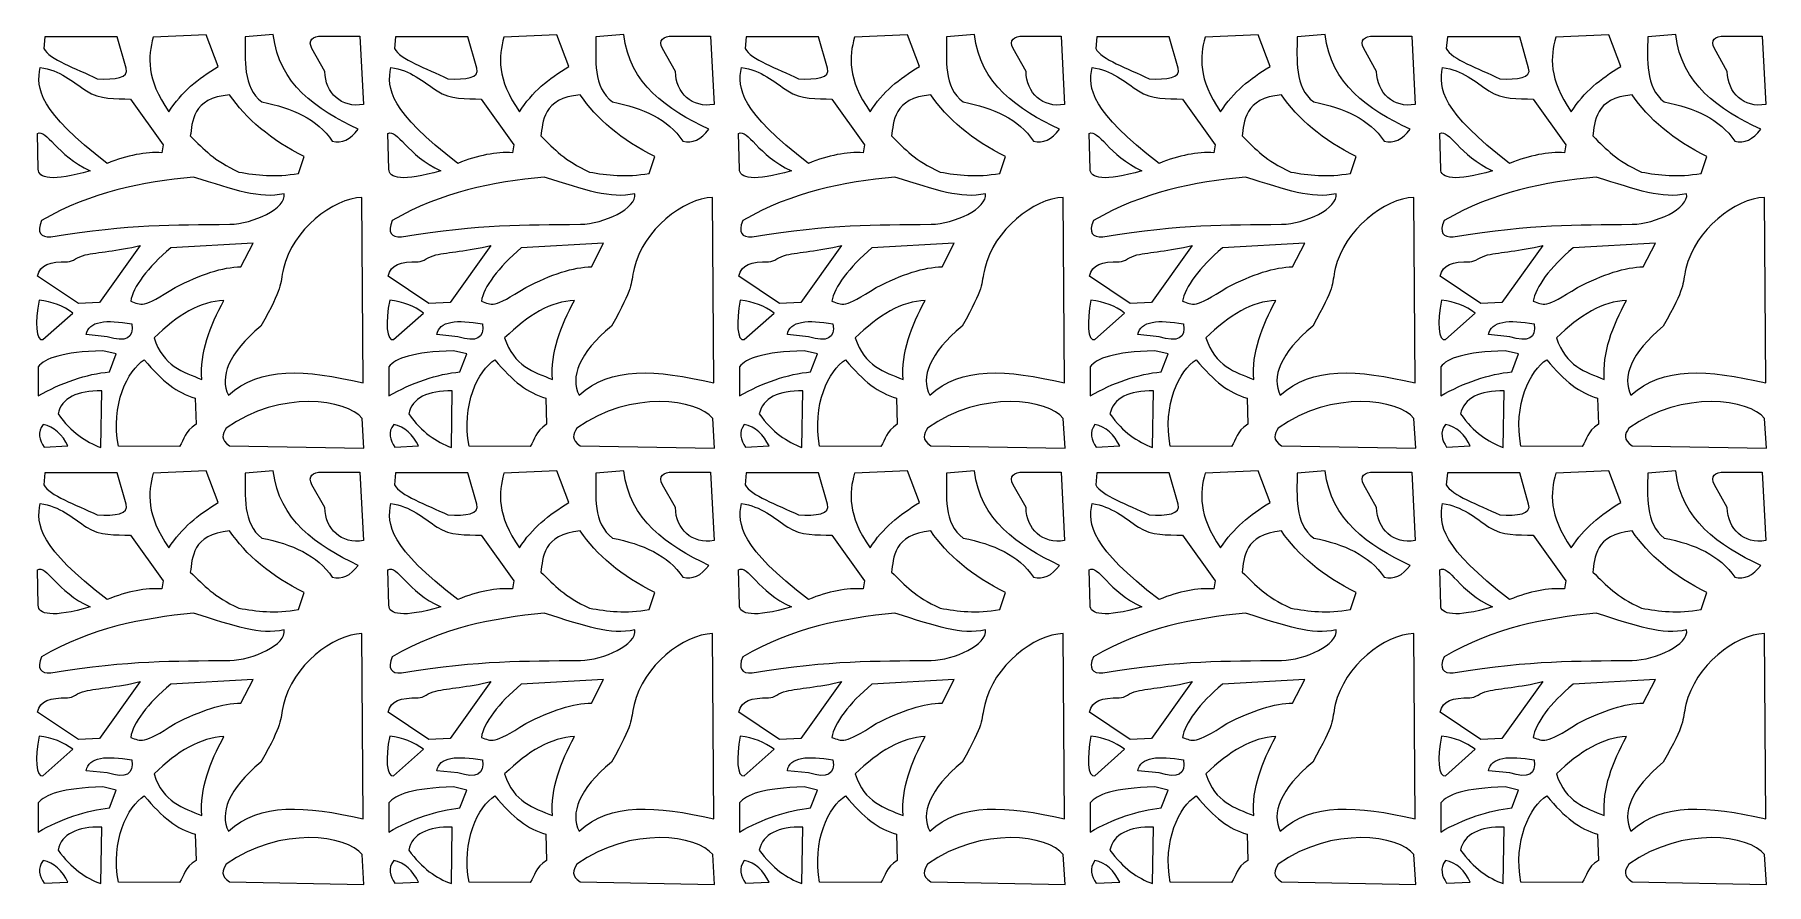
# Model space of a CAD drawing. Header units: millimetres. Extents: x -1203 to 1200, y -590 to 590.
import ezdxf

# ---------------------------------------------------------------- set-up
doc = ezdxf.new("R2010")
doc.units = ezdxf.units.MM
doc.header["$MEASUREMENT"] = 0
doc.layers.add('Layer 1', color=7, linetype='Continuous')

msp = doc.modelspace()

# ---------------------------------------------------------------- linework, layer by layer
at = {"layer": 'Layer 1', "color": 250, "lineweight": 20}
for points, knots in [([(-1189.837, 570.4536), (-1189.837, 570.4536), (-1188.2933, 586.874), (-1188.2933, 586.874), (-1188.2933, 586.874), (-1087.9562, 586.874), (-1087.9562, 586.874), (-1087.9562, 586.874), (-1075.606, 543.5825), (-1075.606, 543.5825), (-1071.2168, 529.1986), (-1090.9746, 527.5531), (-1115.7421, 528.5463), (-1146.0945, 543.4737), (-1182.049, 555.5324), (-1189.837, 570.4536)], [0, 0, 0, 0, 0.2, 0.2, 0.2, 0.4, 0.4, 0.4, 0.6, 0.6, 0.6, 0.8, 0.8, 0.8, 1, 1, 1, 1]), ([(-1016.5077, 482.9086), (-1048.1488, 528.8076), (-1045.3811, 559.2083), (-1038.112, 586.3409), (-1038.112, 586.3409), (-964.4624, 589.8599), (-964.4624, 589.8599), (-964.4624, 589.8599), (-947.922, 545.7174), (-947.922, 545.7174), (-976.4127, 528.2933), (-998.6115, 510.5534), (-1016.5077, 482.9086)], [0, 0, 0, 0, 0.25, 0.25, 0.25, 0.5, 0.5, 0.5, 0.75, 0.75, 0.75, 1, 1, 1, 1]), ([(-910.322, 586.7674), (-910.322, 586.7674), (-871.5135, 589.9687), (-871.5135, 589.9687), (-863.8334, 521.4871), (-811.6735, 485.9866), (-753.6434, 458.4903), (-764.3418, 444.0646), (-776.3569, 438.5925), (-789.693, 442.0677), (-810.359, 472.9912), (-845.2411, 487.9207), (-887.3901, 496.4519), (-914.3933, 516.473), (-910.5101, 556.2663), (-910.322, 586.7674)], [0, 0, 0, 0, 0.2, 0.2, 0.2, 0.4, 0.4, 0.4, 0.6, 0.6, 0.6, 0.8, 0.8, 0.8, 1, 1, 1, 1]), ([(-817.907, 570.5435), (-817.907, 570.5435), (-800.0542, 538.8883), (-800.0542, 538.8883), (-799.5439, 508.5816), (-776.9385, 487.9375), (-746.491, 492.845), (-746.491, 492.845), (-751.451, 587.8087), (-751.451, 587.8087), (-751.451, 587.8087), (-804.2811, 587.9864), (-804.2811, 587.9864), (-816.7222, 588.0282), (-824.1644, 582.3931), (-817.907, 570.5435)], [0, 0, 0, 0, 0.2, 0.2, 0.2, 0.4, 0.4, 0.4, 0.6, 0.6, 0.6, 0.8, 0.8, 0.8, 1, 1, 1, 1]), ([(-703.3992, 570.4536), (-703.3992, 570.4536), (-701.8554, 586.874), (-701.8554, 586.874), (-701.8554, 586.874), (-601.5162, 586.874), (-601.5162, 586.874), (-601.5162, 586.874), (-589.1681, 543.5825), (-589.1681, 543.5825), (-584.7768, 529.1986), (-604.5345, 527.5531), (-629.302, 528.5463), (-659.6545, 543.4737), (-695.6089, 555.5324), (-703.3992, 570.4536)], [0, 0, 0, 0, 0.2, 0.2, 0.2, 0.4, 0.4, 0.4, 0.6, 0.6, 0.6, 0.8, 0.8, 0.8, 1, 1, 1, 1]), ([(-530.0677, 482.9086), (-561.7087, 528.8076), (-558.9433, 559.2083), (-551.672, 586.3409), (-551.672, 586.3409), (-478.0224, 589.8599), (-478.0224, 589.8599), (-478.0224, 589.8599), (-461.4819, 545.7174), (-461.4819, 545.7174), (-489.9727, 528.2933), (-512.1737, 510.5534), (-530.0677, 482.9086)], [0, 0, 0, 0, 0.25, 0.25, 0.25, 0.5, 0.5, 0.5, 0.75, 0.75, 0.75, 1, 1, 1, 1]), ([(-423.882, 586.7674), (-423.882, 586.7674), (-385.0734, 589.9687), (-385.0734, 589.9687), (-377.3934, 521.4871), (-325.2336, 485.9866), (-267.2034, 458.4903), (-277.9017, 444.0646), (-289.919, 438.5925), (-303.253, 442.0677), (-323.919, 472.9912), (-358.8011, 487.9207), (-400.9502, 496.4519), (-427.9533, 516.473), (-424.0722, 556.2663), (-423.882, 586.7674)], [0, 0, 0, 0, 0.2, 0.2, 0.2, 0.4, 0.4, 0.4, 0.6, 0.6, 0.6, 0.8, 0.8, 0.8, 1, 1, 1, 1]), ([(-331.4692, 570.5435), (-331.4692, 570.5435), (-313.6141, 538.8883), (-313.6141, 538.8883), (-313.106, 508.5816), (-290.5006, 487.9375), (-260.051, 492.845), (-260.051, 492.845), (-265.011, 587.8087), (-265.011, 587.8087), (-265.011, 587.8087), (-317.8411, 587.9864), (-317.8411, 587.9864), (-330.2843, 588.0282), (-337.7243, 582.3931), (-331.4692, 570.5435)], [0, 0, 0, 0, 0.2, 0.2, 0.2, 0.4, 0.4, 0.4, 0.6, 0.6, 0.6, 0.8, 0.8, 0.8, 1, 1, 1, 1]), ([(-216.9592, 570.4536), (-216.9592, 570.4536), (-215.4154, 586.874), (-215.4154, 586.874), (-215.4154, 586.874), (-115.0783, 586.874), (-115.0783, 586.874), (-115.0783, 586.874), (-102.7281, 543.5825), (-102.7281, 543.5825), (-98.3368, 529.1986), (-118.0967, 527.5531), (-142.8642, 528.5463), (-173.2144, 543.4737), (-209.1711, 555.5324), (-216.9592, 570.4536)], [0, 0, 0, 0, 0.2, 0.2, 0.2, 0.4, 0.4, 0.4, 0.6, 0.6, 0.6, 0.8, 0.8, 0.8, 1, 1, 1, 1]), ([(-43.6276, 482.9086), (-75.2708, 528.8076), (-72.5033, 559.2083), (-65.2341, 586.3409), (-65.2341, 586.3409), (8.4154, 589.8599), (8.4154, 589.8599), (8.4154, 589.8599), (24.956, 545.7174), (24.956, 545.7174), (-3.5348, 528.2933), (-25.7337, 510.5534), (-43.6276, 482.9086)], [0, 0, 0, 0, 0.25, 0.25, 0.25, 0.5, 0.5, 0.5, 0.75, 0.75, 0.75, 1, 1, 1, 1]), ([(62.5559, 586.7674), (62.5559, 586.7674), (101.3645, 589.9687), (101.3645, 589.9687), (109.0444, 521.4871), (161.2043, 485.9866), (219.2367, 458.4903), (208.5383, 444.0646), (196.5209, 438.5925), (183.1869, 442.0677), (162.5189, 472.9912), (127.6368, 487.9207), (85.4877, 496.4519), (58.4845, 516.473), (62.3677, 556.2663), (62.5559, 586.7674)], [0, 0, 0, 0, 0.2, 0.2, 0.2, 0.4, 0.4, 0.4, 0.6, 0.6, 0.6, 0.8, 0.8, 0.8, 1, 1, 1, 1]), ([(154.9708, 570.5435), (154.9708, 570.5435), (172.8238, 538.8883), (172.8238, 538.8883), (173.334, 508.5816), (195.9394, 487.9375), (226.3869, 492.845), (226.3869, 492.845), (221.4268, 587.8087), (221.4268, 587.8087), (221.4268, 587.8087), (168.5967, 587.9864), (168.5967, 587.9864), (156.1557, 588.0282), (148.7136, 582.3931), (154.9708, 570.5435)], [0, 0, 0, 0, 0.2, 0.2, 0.2, 0.4, 0.4, 0.4, 0.6, 0.6, 0.6, 0.8, 0.8, 0.8, 1, 1, 1, 1]), ([(269.4787, 570.4536), (269.4787, 570.4536), (271.0224, 586.874), (271.0224, 586.874), (271.0224, 586.874), (371.3617, 586.874), (371.3617, 586.874), (371.3617, 586.874), (383.7097, 543.5825), (383.7097, 543.5825), (388.1011, 529.1986), (368.3433, 527.5531), (343.5758, 528.5463), (313.2235, 543.4737), (277.2689, 555.5324), (269.4787, 570.4536)], [0, 0, 0, 0, 0.2, 0.2, 0.2, 0.4, 0.4, 0.4, 0.6, 0.6, 0.6, 0.8, 0.8, 0.8, 1, 1, 1, 1]), ([(442.8102, 482.9086), (411.1692, 528.8076), (413.9367, 559.2083), (421.2059, 586.3409), (421.2059, 586.3409), (494.8555, 589.8599), (494.8555, 589.8599), (494.8555, 589.8599), (511.396, 545.7174), (511.396, 545.7174), (482.9053, 528.2933), (460.7064, 510.5534), (442.8102, 482.9086)], [0, 0, 0, 0, 0.25, 0.25, 0.25, 0.5, 0.5, 0.5, 0.75, 0.75, 0.75, 1, 1, 1, 1]), ([(548.9959, 586.7674), (548.9959, 586.7674), (587.8045, 589.9687), (587.8045, 589.9687), (595.4844, 521.4871), (647.6443, 485.9866), (705.6745, 458.4903), (694.9761, 444.0646), (682.9588, 438.5925), (669.6248, 442.0677), (648.9589, 472.9912), (614.0769, 487.9207), (571.9278, 496.4519), (544.9245, 516.473), (548.8056, 556.2663), (548.9959, 586.7674)], [0, 0, 0, 0, 0.2, 0.2, 0.2, 0.4, 0.4, 0.4, 0.6, 0.6, 0.6, 0.8, 0.8, 0.8, 1, 1, 1, 1]), ([(641.4087, 570.5435), (641.4087, 570.5435), (659.2638, 538.8883), (659.2638, 538.8883), (659.7719, 508.5816), (682.3772, 487.9375), (712.8269, 492.845), (712.8269, 492.845), (707.8669, 587.8087), (707.8669, 587.8087), (707.8669, 587.8087), (655.0367, 587.9864), (655.0367, 587.9864), (642.5935, 588.0282), (635.1535, 582.3931), (641.4087, 570.5435)], [0, 0, 0, 0, 0.2, 0.2, 0.2, 0.4, 0.4, 0.4, 0.6, 0.6, 0.6, 0.8, 0.8, 0.8, 1, 1, 1, 1]), ([(755.9187, 570.4536), (755.9187, 570.4536), (757.4625, 586.874), (757.4625, 586.874), (757.4625, 586.874), (857.7995, 586.874), (857.7995, 586.874), (857.7995, 586.874), (870.1498, 543.5825), (870.1498, 543.5825), (874.5412, 529.1986), (854.7812, 527.5531), (830.0137, 528.5463), (799.6635, 543.4737), (763.7068, 555.5324), (755.9187, 570.4536)], [0, 0, 0, 0, 0.2, 0.2, 0.2, 0.4, 0.4, 0.4, 0.6, 0.6, 0.6, 0.8, 0.8, 0.8, 1, 1, 1, 1]), ([(929.2502, 482.9086), (897.607, 528.8076), (900.3746, 559.2083), (907.6438, 586.3409), (907.6438, 586.3409), (981.2934, 589.8599), (981.2934, 589.8599), (981.2934, 589.8599), (997.8338, 545.7174), (997.8338, 545.7174), (969.3431, 528.2933), (947.1443, 510.5534), (929.2502, 482.9086)], [0, 0, 0, 0, 0.25, 0.25, 0.25, 0.5, 0.5, 0.5, 0.75, 0.75, 0.75, 1, 1, 1, 1]), ([(1035.4338, 586.7674), (1035.4338, 586.7674), (1074.2423, 589.9687), (1074.2423, 589.9687), (1081.9223, 521.4871), (1134.0822, 485.9866), (1192.1145, 458.4903), (1181.4161, 444.0646), (1169.3989, 438.5925), (1156.0649, 442.0677), (1135.3968, 472.9912), (1100.5147, 487.9207), (1058.3656, 496.4519), (1031.3646, 516.473), (1035.2457, 556.2663), (1035.4338, 586.7674)], [0, 0, 0, 0, 0.2, 0.2, 0.2, 0.4, 0.4, 0.4, 0.6, 0.6, 0.6, 0.8, 0.8, 0.8, 1, 1, 1, 1]), ([(1127.8487, 570.5435), (1127.8487, 570.5435), (1145.7016, 538.8883), (1145.7016, 538.8883), (1146.2119, 508.5816), (1168.8172, 487.9375), (1199.2647, 492.845), (1199.2647, 492.845), (1194.3048, 587.8087), (1194.3048, 587.8087), (1194.3048, 587.8087), (1141.4746, 587.9864), (1141.4746, 587.9864), (1129.0335, 588.0282), (1121.5914, 582.3931), (1127.8487, 570.5435)], [0, 0, 0, 0, 0.2, 0.2, 0.2, 0.4, 0.4, 0.4, 0.6, 0.6, 0.6, 0.8, 0.8, 0.8, 1, 1, 1, 1]), ([(-1024.2244, 436.8403), (-1024.2244, 436.8403), (-1069.4308, 500.2888), (-1069.4308, 500.2888), (-1090.8383, 501.4368), (-1111.8783, 499.1681), (-1130.6805, 511.7035), (-1149.5582, 524.2891), (-1167.9322, 541.0461), (-1194.9095, 544.2244), (-1200.7733, 515.0448), (-1196.7603, 483.8914), (-1101.9541, 411.1443), (-1073.9757, 422.4586), (-1048.6439, 427.3766), (-1025.9628, 425.8941), (-1025.9628, 425.8941), (-1024.2244, 436.8403), (-1024.2244, 436.8403)], [0, 0, 0, 0, 0.166666667, 0.166666667, 0.166666667, 0.333333333, 0.333333333, 0.333333333, 0.5, 0.5, 0.5, 0.666666667, 0.666666667, 0.666666667, 0.833333333, 0.833333333, 0.833333333, 1, 1, 1, 1]), ([(-537.7866, 436.8403), (-537.7866, 436.8403), (-582.9929, 500.2888), (-582.9929, 500.2888), (-604.4005, 501.4368), (-625.4404, 499.1681), (-644.2404, 511.7035), (-663.1204, 524.2891), (-681.4944, 541.0461), (-708.4695, 544.2244), (-714.3333, 515.0448), (-710.3203, 483.8914), (-615.514, 411.1443), (-587.5379, 422.4586), (-562.206, 427.3766), (-539.5228, 425.8941), (-539.5228, 425.8941), (-537.7866, 436.8403), (-537.7866, 436.8403)], [0, 0, 0, 0, 0.166666667, 0.166666667, 0.166666667, 0.333333333, 0.333333333, 0.333333333, 0.5, 0.5, 0.5, 0.666666667, 0.666666667, 0.666666667, 0.833333333, 0.833333333, 0.833333333, 1, 1, 1, 1]), ([(-51.3466, 436.8403), (-51.3466, 436.8403), (-96.553, 500.2888), (-96.553, 500.2888), (-117.9605, 501.4368), (-139.0004, 499.1681), (-157.8025, 511.7035), (-176.6804, 524.2891), (-195.0544, 541.0461), (-222.0316, 544.2244), (-227.8954, 515.0448), (-223.8824, 483.8914), (-129.0761, 411.1443), (-101.0978, 422.4586), (-75.766, 427.3766), (-53.0849, 425.8941), (-53.0849, 425.8941), (-51.3466, 436.8403), (-51.3466, 436.8403)], [0, 0, 0, 0, 0.166666667, 0.166666667, 0.166666667, 0.333333333, 0.333333333, 0.333333333, 0.5, 0.5, 0.5, 0.666666667, 0.666666667, 0.666666667, 0.833333333, 0.833333333, 0.833333333, 1, 1, 1, 1]), ([(435.0913, 436.8403), (435.0913, 436.8403), (389.8849, 500.2888), (389.8849, 500.2888), (368.4774, 501.4368), (347.4374, 499.1681), (328.6375, 511.7035), (309.7575, 524.2891), (291.3856, 541.0461), (264.4084, 544.2244), (258.5447, 515.0448), (262.5576, 483.8914), (357.3639, 411.1443), (385.3401, 422.4586), (410.6719, 427.3766), (433.355, 425.8941), (433.355, 425.8941), (435.0913, 436.8403), (435.0913, 436.8403)], [0, 0, 0, 0, 0.166666667, 0.166666667, 0.166666667, 0.333333333, 0.333333333, 0.333333333, 0.5, 0.5, 0.5, 0.666666667, 0.666666667, 0.666666667, 0.833333333, 0.833333333, 0.833333333, 1, 1, 1, 1]), ([(921.5313, 436.8403), (921.5313, 436.8403), (876.3249, 500.2888), (876.3249, 500.2888), (854.9174, 501.4368), (833.8774, 499.1681), (815.0753, 511.7035), (796.1976, 524.2891), (777.8235, 541.0461), (750.8463, 544.2244), (744.9825, 515.0448), (748.9955, 483.8914), (843.8017, 411.1443), (871.78, 422.4586), (897.1119, 427.3766), (919.7951, 425.8941), (919.7951, 425.8941), (921.5313, 436.8403), (921.5313, 436.8403)], [0, 0, 0, 0, 0.166666667, 0.166666667, 0.166666667, 0.333333333, 0.333333333, 0.333333333, 0.5, 0.5, 0.5, 0.666666667, 0.666666667, 0.666666667, 0.833333333, 0.833333333, 0.833333333, 1, 1, 1, 1]), ([(-836.3373, 397.2832), (-868.9491, 391.464), (-894.5966, 394.6382), (-919.2495, 399.094), (-955.1068, 415.8741), (-966.6527, 429.8648), (-986.6245, 449.2147), (-983.9694, 467.5902), (-984.2916, 502.2732), (-932.0452, 506.2606), (-910.1728, 474.0262), (-874.1707, 442.9605), (-828.5081, 420.8506), (-828.5081, 420.8506), (-836.3373, 397.2832), (-836.3373, 397.2832)], [0, 0, 0, 0, 0.2, 0.2, 0.2, 0.4, 0.4, 0.4, 0.6, 0.6, 0.6, 0.8, 0.8, 0.8, 1, 1, 1, 1]), ([(-349.8973, 397.2832), (-382.5112, 391.464), (-408.1587, 394.6382), (-432.8095, 399.094), (-468.6689, 415.8741), (-480.2127, 429.8648), (-500.1867, 449.2147), (-497.5294, 467.5902), (-497.8515, 502.2732), (-445.6052, 506.2606), (-423.735, 474.0262), (-387.7328, 442.9605), (-342.0681, 420.8506), (-342.0681, 420.8506), (-349.8973, 397.2832), (-349.8973, 397.2832)], [0, 0, 0, 0, 0.2, 0.2, 0.2, 0.4, 0.4, 0.4, 0.6, 0.6, 0.6, 0.8, 0.8, 0.8, 1, 1, 1, 1]), ([(136.5406, 397.2832), (103.9288, 391.464), (78.2813, 394.6382), (53.6283, 399.094), (17.7711, 415.8741), (6.2252, 429.8648), (-13.7467, 449.2147), (-11.0915, 467.5902), (-11.4136, 502.2732), (40.8327, 506.2606), (62.7051, 474.0262), (98.7071, 442.9605), (144.3697, 420.8506), (144.3697, 420.8506), (136.5406, 397.2832), (136.5406, 397.2832)], [0, 0, 0, 0, 0.2, 0.2, 0.2, 0.4, 0.4, 0.4, 0.6, 0.6, 0.6, 0.8, 0.8, 0.8, 1, 1, 1, 1]), ([(622.9806, 397.2832), (590.3666, 391.464), (564.7191, 394.6382), (540.0684, 399.094), (504.209, 415.8741), (492.6652, 429.8648), (472.6912, 449.2147), (475.3485, 467.5902), (475.0263, 502.2732), (527.2727, 506.2606), (549.143, 474.0262), (585.145, 442.9605), (630.8098, 420.8506), (630.8098, 420.8506), (622.9806, 397.2832), (622.9806, 397.2832)], [0, 0, 0, 0, 0.2, 0.2, 0.2, 0.4, 0.4, 0.4, 0.6, 0.6, 0.6, 0.8, 0.8, 0.8, 1, 1, 1, 1]), ([(1109.4184, 397.2832), (1076.8066, 391.464), (1051.1591, 394.6382), (1026.5062, 399.094), (990.649, 415.8741), (979.1052, 429.8648), (959.1312, 449.2147), (961.7863, 467.5902), (961.4642, 502.2732), (1013.7106, 506.2606), (1035.583, 474.0262), (1071.585, 442.9605), (1117.2498, 420.8506), (1117.2498, 420.8506), (1109.4184, 397.2832), (1109.4184, 397.2832)], [0, 0, 0, 0, 0.2, 0.2, 0.2, 0.4, 0.4, 0.4, 0.6, 0.6, 0.6, 0.8, 0.8, 0.8, 1, 1, 1, 1]), ([(-1125.6664, 400.8024), (-1172.1333, 422.0069), (-1185.9495, 459.7051), (-1198.877, 452.5184), (-1198.877, 452.5184), (-1197.556, 403.2551), (-1197.556, 403.2551), (-1198.0662, 390.4436), (-1178.0684, 385.4671), (-1125.6664, 400.8024)], [0, 0, 0, 0, 0.333333333, 0.333333333, 0.333333333, 0.666666667, 0.666666667, 0.666666667, 1, 1, 1, 1]), ([(-639.2285, 400.8024), (-685.6954, 422.0069), (-699.5116, 459.7051), (-712.437, 452.5184), (-712.437, 452.5184), (-711.1181, 403.2551), (-711.1181, 403.2551), (-711.6262, 390.4436), (-691.6284, 385.4671), (-639.2285, 400.8024)], [0, 0, 0, 0, 0.333333333, 0.333333333, 0.333333333, 0.666666667, 0.666666667, 0.666666667, 1, 1, 1, 1]), ([(-152.7885, 400.8024), (-199.2555, 422.0069), (-213.0716, 459.7051), (-225.9992, 452.5184), (-225.9992, 452.5184), (-224.6781, 403.2551), (-224.6781, 403.2551), (-225.1862, 390.4436), (-205.1906, 385.4671), (-152.7885, 400.8024)], [0, 0, 0, 0, 0.333333333, 0.333333333, 0.333333333, 0.666666667, 0.666666667, 0.666666667, 1, 1, 1, 1]), ([(333.6494, 400.8024), (287.1824, 422.0069), (273.3662, 459.7051), (260.4408, 452.5184), (260.4408, 452.5184), (261.7597, 403.2551), (261.7597, 403.2551), (261.2516, 390.4436), (281.2494, 385.4671), (333.6494, 400.8024)], [0, 0, 0, 0, 0.333333333, 0.333333333, 0.333333333, 0.666666667, 0.666666667, 0.666666667, 1, 1, 1, 1]), ([(820.0893, 400.8024), (773.6225, 422.0069), (759.8062, 459.7051), (746.8787, 452.5184), (746.8787, 452.5184), (748.1998, 403.2551), (748.1998, 403.2551), (747.6917, 390.4436), (767.6873, 385.4671), (820.0893, 400.8024)], [0, 0, 0, 0, 0.333333333, 0.333333333, 0.333333333, 0.666666667, 0.666666667, 0.666666667, 1, 1, 1, 1]), ([(-1180.1419, 309.3117), (-1194.3625, 307.823), (-1199.9819, 315.2794), (-1193.0371, 331.6998), (-1123.8675, 371.8047), (-1053.8741, 385.1744), (-981.9932, 392.1624), (-924.3457, 374.0211), (-890.255, 361.4752), (-856.4043, 368.9192), (-852.8778, 348.6681), (-899.8182, 327.1415), (-931.8744, 326.6104), (-1013.0591, 325.2659), (-1066.873, 327.6433), (-1180.1419, 309.3117)], [0, 0, 0, 0, 0.2, 0.2, 0.2, 0.4, 0.4, 0.4, 0.6, 0.6, 0.6, 0.8, 0.8, 0.8, 1, 1, 1, 1]), ([(-693.704, 309.3117), (-707.9224, 307.823), (-713.5441, 315.2794), (-706.597, 331.6998), (-637.4296, 371.8047), (-567.4363, 385.1744), (-495.5553, 392.1624), (-437.9057, 374.0211), (-403.815, 361.4752), (-369.9664, 368.9192), (-366.4378, 348.6681), (-413.3803, 327.1415), (-445.4366, 326.6104), (-526.6191, 325.2659), (-580.433, 327.6433), (-693.704, 309.3117)], [0, 0, 0, 0, 0.2, 0.2, 0.2, 0.4, 0.4, 0.4, 0.6, 0.6, 0.6, 0.8, 0.8, 0.8, 1, 1, 1, 1]), ([(-207.2641, 309.3117), (-221.4846, 307.823), (-227.104, 315.2794), (-220.1591, 331.6998), (-150.9896, 371.8047), (-80.9962, 385.1744), (-9.1153, 392.1624), (48.5321, 374.0211), (82.625, 361.4752), (116.4736, 368.9192), (120, 348.6681), (73.0597, 327.1415), (41.0035, 326.6104), (-40.1812, 325.2659), (-93.9952, 327.6433), (-207.2641, 309.3117)], [0, 0, 0, 0, 0.2, 0.2, 0.2, 0.4, 0.4, 0.4, 0.6, 0.6, 0.6, 0.8, 0.8, 0.8, 1, 1, 1, 1]), ([(279.1738, 309.3117), (264.9554, 307.823), (259.3339, 315.2794), (266.2808, 331.6998), (335.4483, 371.8047), (405.4416, 385.1744), (477.3226, 392.1624), (534.9722, 374.0211), (569.0629, 361.4752), (602.9114, 368.9192), (606.4401, 348.6681), (559.4975, 327.1415), (527.4414, 326.6104), (446.2588, 325.2659), (392.4449, 327.6433), (279.1738, 309.3117)], [0, 0, 0, 0, 0.2, 0.2, 0.2, 0.4, 0.4, 0.4, 0.6, 0.6, 0.6, 0.8, 0.8, 0.8, 1, 1, 1, 1]), ([(765.6138, 309.3117), (751.3954, 307.823), (745.7738, 315.2794), (752.7187, 331.6998), (821.8883, 371.8047), (891.8817, 385.1744), (963.7625, 392.1624), (1021.41, 374.0211), (1055.5029, 361.4752), (1089.3515, 368.9192), (1092.878, 348.6681), (1045.9375, 327.1415), (1013.8814, 326.6104), (932.6967, 325.2659), (878.8828, 327.6433), (765.6138, 309.3117)], [0, 0, 0, 0, 0.2, 0.2, 0.2, 0.4, 0.4, 0.4, 0.6, 0.6, 0.6, 0.8, 0.8, 0.8, 1, 1, 1, 1]), ([(-933.6992, 89.222), (-946.3652, 114.3325), (-934.1338, 147.3344), (-888.8215, 185.2981), (-857.3167, 240.6566), (-862.9383, 241.4052), (-857.4443, 265.1399), (-844.9686, 319.039), (-788.6401, 362.7947), (-748.4585, 363.7984), (-748.4585, 363.7984), (-746.6921, 106.393), (-746.6921, 106.393), (-827.7946, 125.0926), (-889.6366, 129.3561), (-933.6992, 89.222)], [0, 0, 0, 0, 0.2, 0.2, 0.2, 0.4, 0.4, 0.4, 0.6, 0.6, 0.6, 0.8, 0.8, 0.8, 1, 1, 1, 1]), ([(-447.2614, 89.222), (-459.9251, 114.3325), (-447.6938, 147.3344), (-402.3836, 185.2981), (-370.8789, 240.6566), (-376.4983, 241.4052), (-371.0043, 265.1399), (-358.5286, 319.039), (-302.2001, 362.7947), (-262.0207, 363.7984), (-262.0207, 363.7984), (-260.2542, 106.393), (-260.2542, 106.393), (-341.3546, 125.0926), (-403.1967, 129.3561), (-447.2614, 89.222)], [0, 0, 0, 0, 0.2, 0.2, 0.2, 0.4, 0.4, 0.4, 0.6, 0.6, 0.6, 0.8, 0.8, 0.8, 1, 1, 1, 1]), ([(39.1786, 89.222), (26.5127, 114.3325), (38.744, 147.3344), (84.0563, 185.2981), (115.5611, 240.6566), (109.9395, 241.4052), (115.4336, 265.1399), (127.9092, 319.039), (184.2378, 362.7947), (224.4193, 363.7984), (224.4193, 363.7984), (226.1858, 106.393), (226.1858, 106.393), (145.0833, 125.0926), (83.2412, 129.3561), (39.1786, 89.222)], [0, 0, 0, 0, 0.2, 0.2, 0.2, 0.4, 0.4, 0.4, 0.6, 0.6, 0.6, 0.8, 0.8, 0.8, 1, 1, 1, 1]), ([(525.6165, 89.222), (512.9527, 114.3325), (525.184, 147.3344), (570.4942, 185.2981), (601.999, 240.6566), (596.3796, 241.4052), (601.8737, 265.1399), (614.3493, 319.039), (670.6778, 362.7947), (710.8572, 363.7984), (710.8572, 363.7984), (712.6236, 106.393), (712.6236, 106.393), (631.5233, 125.0926), (569.6813, 129.3561), (525.6165, 89.222)], [0, 0, 0, 0, 0.2, 0.2, 0.2, 0.4, 0.4, 0.4, 0.6, 0.6, 0.6, 0.8, 0.8, 0.8, 1, 1, 1, 1]), ([(1012.0566, 89.222), (999.3906, 114.3325), (1011.6219, 147.3344), (1056.9343, 185.2981), (1088.4391, 240.6566), (1082.8175, 241.4052), (1088.3115, 265.1399), (1100.7872, 319.039), (1157.1156, 362.7947), (1197.2971, 363.7984), (1197.2971, 363.7984), (1199.0636, 106.393), (1199.0636, 106.393), (1117.9611, 125.0926), (1056.1213, 129.3561), (1012.0566, 89.222)], [0, 0, 0, 0, 0.2, 0.2, 0.2, 0.4, 0.4, 0.4, 0.6, 0.6, 0.6, 0.8, 0.8, 0.8, 1, 1, 1, 1]), ([(-1198.5484, 254.6118), (-1198.5484, 254.6118), (-1141.9842, 216.648), (-1141.9842, 216.648), (-1141.9842, 216.648), (-1112.6545, 218.141), (-1112.6545, 218.141), (-1112.6545, 218.141), (-1056.0903, 297.1548), (-1056.0903, 297.1548), (-1088.7086, 289.1819), (-1114.6826, 288.0674), (-1132.5529, 284.0758), (-1143.2706, 281.6816), (-1149.1755, 274.5639), (-1157.1733, 274.6162), (-1181.2555, 274.7709), (-1194.8489, 270.9298), (-1198.5484, 254.6118)], [0, 0, 0, 0, 0.166666667, 0.166666667, 0.166666667, 0.333333333, 0.333333333, 0.333333333, 0.5, 0.5, 0.5, 0.666666667, 0.666666667, 0.666666667, 0.833333333, 0.833333333, 0.833333333, 1, 1, 1, 1]), ([(-1069.3206, 219.7406), (-1066.3757, 239.2912), (-1045.9044, 266.5137), (-1013.8591, 293.7423), (-1013.8591, 293.7423), (-899.6279, 300.2474), (-899.6279, 300.2474), (-899.6279, 300.2474), (-916.6074, 267.4044), (-916.6074, 267.4044), (-941.3792, 267.4274), (-972.4364, 256.822), (-1007.7834, 238.9483), (-1053.4006, 209.2272), (-1054.7455, 214.6491), (-1069.3206, 219.7406)], [0, 0, 0, 0, 0.2, 0.2, 0.2, 0.4, 0.4, 0.4, 0.6, 0.6, 0.6, 0.8, 0.8, 0.8, 1, 1, 1, 1]), ([(-712.1084, 254.6118), (-712.1084, 254.6118), (-655.5442, 216.648), (-655.5442, 216.648), (-655.5442, 216.648), (-626.2145, 218.141), (-626.2145, 218.141), (-626.2145, 218.141), (-569.6503, 297.1548), (-569.6503, 297.1548), (-602.2708, 289.1819), (-628.2448, 288.0674), (-646.1129, 284.0758), (-656.8306, 281.6816), (-662.7376, 274.5639), (-670.7355, 274.6162), (-694.8176, 274.7709), (-708.4089, 270.9298), (-712.1084, 254.6118)], [0, 0, 0, 0, 0.166666667, 0.166666667, 0.166666667, 0.333333333, 0.333333333, 0.333333333, 0.5, 0.5, 0.5, 0.666666667, 0.666666667, 0.666666667, 0.833333333, 0.833333333, 0.833333333, 1, 1, 1, 1]), ([(-582.8805, 219.7406), (-579.9379, 239.2912), (-559.4665, 266.5137), (-527.4212, 293.7423), (-527.4212, 293.7423), (-413.188, 300.2474), (-413.188, 300.2474), (-413.188, 300.2474), (-430.1696, 267.4044), (-430.1696, 267.4044), (-454.9413, 267.4274), (-485.9964, 256.822), (-521.3455, 238.9483), (-566.9606, 209.2272), (-568.3076, 214.6491), (-582.8805, 219.7406)], [0, 0, 0, 0, 0.2, 0.2, 0.2, 0.4, 0.4, 0.4, 0.6, 0.6, 0.6, 0.8, 0.8, 0.8, 1, 1, 1, 1]), ([(-225.6705, 254.6118), (-225.6705, 254.6118), (-169.1063, 216.648), (-169.1063, 216.648), (-169.1063, 216.648), (-139.7766, 218.141), (-139.7766, 218.141), (-139.7766, 218.141), (-83.2125, 297.1548), (-83.2125, 297.1548), (-115.8308, 289.1819), (-141.8048, 288.0674), (-159.675, 284.0758), (-170.3928, 281.6816), (-176.2977, 274.5639), (-184.2955, 274.6162), (-208.3776, 274.7709), (-221.9711, 270.9298), (-225.6705, 254.6118)], [0, 0, 0, 0, 0.166666667, 0.166666667, 0.166666667, 0.333333333, 0.333333333, 0.333333333, 0.5, 0.5, 0.5, 0.666666667, 0.666666667, 0.666666667, 0.833333333, 0.833333333, 0.833333333, 1, 1, 1, 1]), ([(-96.4427, 219.7406), (-93.4978, 239.2912), (-73.0265, 266.5137), (-40.9812, 293.7423), (-40.9812, 293.7423), (73.2499, 300.2474), (73.2499, 300.2474), (73.2499, 300.2474), (56.2705, 267.4044), (56.2705, 267.4044), (31.4986, 267.4274), (0.4414, 256.822), (-34.9056, 238.9483), (-80.5228, 209.2272), (-81.8676, 214.6491), (-96.4427, 219.7406)], [0, 0, 0, 0, 0.2, 0.2, 0.2, 0.4, 0.4, 0.4, 0.6, 0.6, 0.6, 0.8, 0.8, 0.8, 1, 1, 1, 1]), ([(260.7695, 254.6118), (260.7695, 254.6118), (317.3337, 216.648), (317.3337, 216.648), (317.3337, 216.648), (346.6633, 218.141), (346.6633, 218.141), (346.6633, 218.141), (403.2275, 297.1548), (403.2275, 297.1548), (370.6071, 289.1819), (344.6331, 288.0674), (326.7651, 284.0758), (316.0472, 281.6816), (310.1402, 274.5639), (302.1424, 274.6162), (278.0602, 274.7709), (264.4689, 270.9298), (260.7695, 254.6118)], [0, 0, 0, 0, 0.166666667, 0.166666667, 0.166666667, 0.333333333, 0.333333333, 0.333333333, 0.5, 0.5, 0.5, 0.666666667, 0.666666667, 0.666666667, 0.833333333, 0.833333333, 0.833333333, 1, 1, 1, 1]), ([(389.9973, 219.7406), (392.9401, 239.2912), (413.4113, 266.5137), (445.4567, 293.7423), (445.4567, 293.7423), (559.6899, 300.2474), (559.6899, 300.2474), (559.6899, 300.2474), (542.7084, 267.4044), (542.7084, 267.4044), (517.9365, 267.4274), (486.8814, 256.822), (451.5345, 238.9483), (405.9173, 209.2272), (404.5703, 214.6491), (389.9973, 219.7406)], [0, 0, 0, 0, 0.2, 0.2, 0.2, 0.4, 0.4, 0.4, 0.6, 0.6, 0.6, 0.8, 0.8, 0.8, 1, 1, 1, 1]), ([(747.2073, 254.6118), (747.2073, 254.6118), (803.7716, 216.648), (803.7716, 216.648), (803.7716, 216.648), (833.1012, 218.141), (833.1012, 218.141), (833.1012, 218.141), (889.6654, 297.1548), (889.6654, 297.1548), (857.0472, 289.1819), (831.0732, 288.0674), (813.2029, 284.0758), (802.485, 281.6816), (796.5802, 274.5639), (788.5824, 274.6162), (764.5003, 274.7709), (750.9068, 270.9298), (747.2073, 254.6118)], [0, 0, 0, 0, 0.166666667, 0.166666667, 0.166666667, 0.333333333, 0.333333333, 0.333333333, 0.5, 0.5, 0.5, 0.666666667, 0.666666667, 0.666666667, 0.833333333, 0.833333333, 0.833333333, 1, 1, 1, 1]), ([(876.4352, 219.7406), (879.38, 239.2912), (899.8514, 266.5137), (931.8967, 293.7423), (931.8967, 293.7423), (1046.1278, 300.2474), (1046.1278, 300.2474), (1046.1278, 300.2474), (1029.1484, 267.4044), (1029.1484, 267.4044), (1004.3765, 267.4274), (973.3193, 256.822), (937.9724, 238.9483), (892.3552, 209.2272), (891.0103, 214.6491), (876.4352, 219.7406)], [0, 0, 0, 0, 0.2, 0.2, 0.2, 0.4, 0.4, 0.4, 0.6, 0.6, 0.6, 0.8, 0.8, 0.8, 1, 1, 1, 1]), ([(-1191.1647, 166.4249), (-1200.8662, 163.14), (-1202.6284, 191.3577), (-1196.4533, 221.3361), (-1178.2241, 219.1322), (-1162.6436, 213.0871), (-1149.7031, 203.2114), (-1149.7031, 203.2114), (-1191.1647, 166.4249), (-1191.1647, 166.4249)], [0, 0, 0, 0, 0.333333333, 0.333333333, 0.333333333, 0.666666667, 0.666666667, 0.666666667, 1, 1, 1, 1]), ([(-970.6376, 111.081), (-996.9769, 122.0147), (-1024.1617, 129.2348), (-1037.0136, 168.8777), (-1004.5856, 200.535), (-972.4083, 219.726), (-939.9868, 220.7004), (-959.3014, 185.4361), (-973.4829, 147.9366), (-970.6376, 111.081)], [0, 0, 0, 0, 0.333333333, 0.333333333, 0.333333333, 0.666666667, 0.666666667, 0.666666667, 1, 1, 1, 1]), ([(-704.7268, 166.4249), (-714.4283, 163.14), (-716.1883, 191.3577), (-710.0133, 221.3361), (-691.7863, 219.1322), (-676.2058, 213.0871), (-663.2631, 203.2114), (-663.2631, 203.2114), (-704.7268, 166.4249), (-704.7268, 166.4249)], [0, 0, 0, 0, 0.333333333, 0.333333333, 0.333333333, 0.666666667, 0.666666667, 0.666666667, 1, 1, 1, 1]), ([(-484.1975, 111.081), (-510.5391, 122.0147), (-537.7239, 129.2348), (-550.5757, 168.8777), (-518.1456, 200.535), (-485.9683, 219.726), (-453.5468, 220.7004), (-472.8613, 185.4361), (-487.0451, 147.9366), (-484.1975, 111.081)], [0, 0, 0, 0, 0.333333333, 0.333333333, 0.333333333, 0.666666667, 0.666666667, 0.666666667, 1, 1, 1, 1]), ([(-218.2867, 166.4249), (-227.9884, 163.14), (-229.7505, 191.3577), (-223.5754, 221.3361), (-205.3462, 219.1322), (-189.7657, 213.0871), (-176.8253, 203.2114), (-176.8253, 203.2114), (-218.2867, 166.4249), (-218.2867, 166.4249)], [0, 0, 0, 0, 0.333333333, 0.333333333, 0.333333333, 0.666666667, 0.666666667, 0.666666667, 1, 1, 1, 1]), ([(2.2404, 111.081), (-24.0991, 122.0147), (-51.2839, 129.2348), (-64.1357, 168.8777), (-31.7055, 200.535), (0.4695, 219.726), (32.8911, 220.7004), (13.5766, 185.4361), (-0.6051, 147.9366), (2.2404, 111.081)], [0, 0, 0, 0, 0.333333333, 0.333333333, 0.333333333, 0.666666667, 0.666666667, 0.666666667, 1, 1, 1, 1]), ([(268.1533, 166.4249), (258.4495, 163.14), (256.6895, 191.3577), (262.8647, 221.3361), (281.0917, 219.1322), (296.6722, 213.0871), (309.6148, 203.2114), (309.6148, 203.2114), (268.1533, 166.4249), (268.1533, 166.4249)], [0, 0, 0, 0, 0.333333333, 0.333333333, 0.333333333, 0.666666667, 0.666666667, 0.666666667, 1, 1, 1, 1]), ([(488.6804, 111.081), (462.3388, 122.0147), (435.154, 129.2348), (422.3021, 168.8777), (454.7324, 200.535), (486.9095, 219.726), (519.3311, 220.7004), (500.0166, 185.4361), (485.8328, 147.9366), (488.6804, 111.081)], [0, 0, 0, 0, 0.333333333, 0.333333333, 0.333333333, 0.666666667, 0.666666667, 0.666666667, 1, 1, 1, 1]), ([(754.5911, 166.4249), (744.8895, 163.14), (743.1295, 191.3577), (749.3025, 221.3361), (767.5316, 219.1322), (783.1121, 213.0871), (796.0527, 203.2114), (796.0527, 203.2114), (754.5911, 166.4249), (754.5911, 166.4249)], [0, 0, 0, 0, 0.333333333, 0.333333333, 0.333333333, 0.666666667, 0.666666667, 0.666666667, 1, 1, 1, 1]), ([(975.1203, 111.081), (948.7788, 122.0147), (921.594, 129.2348), (908.7421, 168.8777), (941.1723, 200.535), (973.3474, 219.726), (1005.769, 220.7004), (986.4544, 185.4361), (972.2728, 147.9366), (975.1203, 111.081)], [0, 0, 0, 0, 0.333333333, 0.333333333, 0.333333333, 0.666666667, 0.666666667, 0.666666667, 1, 1, 1, 1]), ([(-1067.887, 188.284), (-1102.8599, 194.5047), (-1127.9258, 192.7273), (-1131.1777, 173.3544), (-1131.1777, 173.3544), (-1101.848, 170.3706), (-1101.848, 170.3706), (-1075.9757, 162.2744), (-1064.659, 168.2483), (-1067.887, 188.284)], [0, 0, 0, 0, 0.333333333, 0.333333333, 0.333333333, 0.666666667, 0.666666667, 0.666666667, 1, 1, 1, 1]), ([(-581.4492, 188.284), (-616.4199, 194.5047), (-641.4858, 192.7273), (-644.7399, 173.3544), (-644.7399, 173.3544), (-615.4102, 170.3706), (-615.4102, 170.3706), (-589.5357, 162.2744), (-578.219, 168.2483), (-581.4492, 188.284)], [0, 0, 0, 0, 0.333333333, 0.333333333, 0.333333333, 0.666666667, 0.666666667, 0.666666667, 1, 1, 1, 1]), ([(-95.0092, 188.284), (-129.9821, 194.5047), (-155.048, 192.7273), (-158.2999, 173.3544), (-158.2999, 173.3544), (-128.9702, 170.3706), (-128.9702, 170.3706), (-103.0978, 162.2744), (-91.7811, 168.2483), (-95.0092, 188.284)], [0, 0, 0, 0, 0.333333333, 0.333333333, 0.333333333, 0.666666667, 0.666666667, 0.666666667, 1, 1, 1, 1]), ([(391.4287, 188.284), (356.4579, 194.5047), (331.392, 192.7273), (328.138, 173.3544), (328.138, 173.3544), (357.4677, 170.3706), (357.4677, 170.3706), (383.3422, 162.2744), (394.659, 168.2483), (391.4287, 188.284)], [0, 0, 0, 0, 0.333333333, 0.333333333, 0.333333333, 0.666666667, 0.666666667, 0.666666667, 1, 1, 1, 1]), ([(877.8687, 188.284), (842.8958, 194.5047), (817.8299, 192.7273), (814.5781, 173.3544), (814.5781, 173.3544), (843.9077, 170.3706), (843.9077, 170.3706), (869.7801, 162.2744), (881.0968, 168.2483), (877.8687, 188.284)], [0, 0, 0, 0, 0.333333333, 0.333333333, 0.333333333, 0.666666667, 0.666666667, 0.666666667, 1, 1, 1, 1]), ([(-1197.556, 88.2622), (-1197.556, 88.2622), (-1197.556, 128.5699), (-1197.556, 128.5699), (-1188.5484, 140.5094), (-1164.6587, 149.2497), (-1108.0232, 150.9622), (-1108.0232, 150.9622), (-1089.5, 146.4833), (-1089.5, 146.4833), (-1089.5, 146.4833), (-1098.9853, 121.6383), (-1098.9853, 121.6383), (-1129.8632, 118.826), (-1166.6869, 106.4202), (-1197.556, 88.2622)], [0, 0, 0, 0, 0.2, 0.2, 0.2, 0.4, 0.4, 0.4, 0.6, 0.6, 0.6, 0.8, 0.8, 0.8, 1, 1, 1, 1]), ([(-711.1181, 88.2622), (-711.1181, 88.2622), (-711.1181, 128.5699), (-711.1181, 128.5699), (-702.1084, 140.5094), (-678.2187, 149.2497), (-621.5853, 150.9622), (-621.5853, 150.9622), (-603.06, 146.4833), (-603.06, 146.4833), (-603.06, 146.4833), (-612.5454, 121.6383), (-612.5454, 121.6383), (-643.4231, 118.826), (-680.249, 106.4202), (-711.1181, 88.2622)], [0, 0, 0, 0, 0.2, 0.2, 0.2, 0.4, 0.4, 0.4, 0.6, 0.6, 0.6, 0.8, 0.8, 0.8, 1, 1, 1, 1]), ([(-224.6781, 88.2622), (-224.6781, 88.2622), (-224.6781, 128.5699), (-224.6781, 128.5699), (-215.6705, 140.5094), (-191.7809, 149.2497), (-135.1453, 150.9622), (-135.1453, 150.9622), (-116.6221, 146.4833), (-116.6221, 146.4833), (-116.6221, 146.4833), (-126.1075, 121.6383), (-126.1075, 121.6383), (-156.9852, 118.826), (-193.809, 106.4202), (-224.6781, 88.2622)], [0, 0, 0, 0, 0.2, 0.2, 0.2, 0.4, 0.4, 0.4, 0.6, 0.6, 0.6, 0.8, 0.8, 0.8, 1, 1, 1, 1]), ([(261.7597, 88.2622), (261.7597, 88.2622), (261.7597, 128.5699), (261.7597, 128.5699), (270.7695, 140.5094), (294.6591, 149.2497), (351.2947, 150.9622), (351.2947, 150.9622), (369.8179, 146.4833), (369.8179, 146.4833), (369.8179, 146.4833), (360.3325, 121.6383), (360.3325, 121.6383), (329.4548, 118.826), (292.6288, 106.4202), (261.7597, 88.2622)], [0, 0, 0, 0, 0.2, 0.2, 0.2, 0.4, 0.4, 0.4, 0.6, 0.6, 0.6, 0.8, 0.8, 0.8, 1, 1, 1, 1]), ([(748.1998, 88.2622), (748.1998, 88.2622), (748.1998, 128.5699), (748.1998, 128.5699), (757.2073, 140.5094), (781.097, 149.2497), (837.7326, 150.9622), (837.7326, 150.9622), (856.2557, 146.4833), (856.2557, 146.4833), (856.2557, 146.4833), (846.7703, 121.6383), (846.7703, 121.6383), (815.8926, 118.826), (779.0689, 106.4202), (748.1998, 88.2622)], [0, 0, 0, 0, 0.2, 0.2, 0.2, 0.4, 0.4, 0.4, 0.6, 0.6, 0.6, 0.8, 0.8, 0.8, 1, 1, 1, 1]), ([(-1050.4666, 138.4853), (-1073.6881, 123.8945), (-1097.2621, 75.6704), (-1086.4124, 18.4174), (-1086.4124, 18.4174), (-1001.511, 17.9908), (-1001.511, 17.9908), (-994.3888, 27.8497), (-995.3575, 38.5471), (-978.6829, 48.9142), (-978.6829, 48.9142), (-979.898, 85.2763), (-979.898, 85.2763), (-1005.0807, 92.624), (-1025.299, 108.1223), (-1050.4666, 138.4853)], [0, 0, 0, 0, 0.2, 0.2, 0.2, 0.4, 0.4, 0.4, 0.6, 0.6, 0.6, 0.8, 0.8, 0.8, 1, 1, 1, 1]), ([(-564.0287, 138.4853), (-587.2502, 123.8945), (-610.8242, 75.6704), (-599.9724, 18.4174), (-599.9724, 18.4174), (-515.0709, 17.9908), (-515.0709, 17.9908), (-507.9488, 27.8497), (-508.9175, 38.5471), (-492.245, 48.9142), (-492.245, 48.9142), (-493.4602, 85.2763), (-493.4602, 85.2763), (-518.6407, 92.624), (-538.859, 108.1223), (-564.0287, 138.4853)], [0, 0, 0, 0, 0.2, 0.2, 0.2, 0.4, 0.4, 0.4, 0.6, 0.6, 0.6, 0.8, 0.8, 0.8, 1, 1, 1, 1]), ([(-77.5886, 138.4853), (-100.8103, 123.8945), (-124.3842, 75.6704), (-113.5346, 18.4174), (-113.5346, 18.4174), (-28.6331, 17.9908), (-28.6331, 17.9908), (-21.511, 27.8497), (-22.4796, 38.5471), (-5.8051, 48.9142), (-5.8051, 48.9142), (-7.0202, 85.2763), (-7.0202, 85.2763), (-32.2029, 92.624), (-52.4212, 108.1223), (-77.5886, 138.4853)], [0, 0, 0, 0, 0.2, 0.2, 0.2, 0.4, 0.4, 0.4, 0.6, 0.6, 0.6, 0.8, 0.8, 0.8, 1, 1, 1, 1]), ([(408.8492, 138.4853), (385.6276, 123.8945), (362.0536, 75.6704), (372.9055, 18.4174), (372.9055, 18.4174), (457.8069, 17.9908), (457.8069, 17.9908), (464.929, 27.8497), (463.9604, 38.5471), (480.6328, 48.9142), (480.6328, 48.9142), (479.4177, 85.2763), (479.4177, 85.2763), (454.2372, 92.624), (434.0188, 108.1223), (408.8492, 138.4853)], [0, 0, 0, 0, 0.2, 0.2, 0.2, 0.4, 0.4, 0.4, 0.6, 0.6, 0.6, 0.8, 0.8, 0.8, 1, 1, 1, 1]), ([(895.2892, 138.4853), (872.0676, 123.8945), (848.4936, 75.6704), (859.3434, 18.4174), (859.3434, 18.4174), (944.2469, 17.9908), (944.2469, 17.9908), (951.3669, 27.8497), (950.3983, 38.5471), (967.0728, 48.9142), (967.0728, 48.9142), (965.8577, 85.2763), (965.8577, 85.2763), (940.6751, 92.624), (920.4567, 108.1223), (895.2892, 138.4853)], [0, 0, 0, 0, 0.2, 0.2, 0.2, 0.4, 0.4, 0.4, 0.6, 0.6, 0.6, 0.8, 0.8, 0.8, 1, 1, 1, 1]), ([(-932.0452, 19.0572), (-945.2041, 27.5152), (-942.0992, 35.0134), (-936.6766, 43.4777), (-861.6367, 97.1008), (-768.9926, 83.9318), (-748.3483, 56.9122), (-748.3483, 56.9122), (-745.8121, 15.5381), (-745.8121, 15.5381), (-745.8121, 15.5381), (-932.0452, 19.0572), (-932.0452, 19.0572)], [0, 0, 0, 0, 0.25, 0.25, 0.25, 0.5, 0.5, 0.5, 0.75, 0.75, 0.75, 1, 1, 1, 1]), ([(-445.6052, 19.0572), (-458.7641, 27.5152), (-455.6592, 35.0134), (-450.2365, 43.4777), (-375.1989, 97.1008), (-282.5547, 83.9318), (-261.9083, 56.9122), (-261.9083, 56.9122), (-259.3742, 15.5381), (-259.3742, 15.5381), (-259.3742, 15.5381), (-445.6052, 19.0572), (-445.6052, 19.0572)], [0, 0, 0, 0, 0.25, 0.25, 0.25, 0.5, 0.5, 0.5, 0.75, 0.75, 0.75, 1, 1, 1, 1]), ([(40.8327, 19.0572), (27.6738, 27.5152), (30.7787, 35.0134), (36.2014, 43.4777), (111.2412, 97.1008), (203.8853, 83.9318), (224.5296, 56.9122), (224.5296, 56.9122), (227.0658, 15.5381), (227.0658, 15.5381), (227.0658, 15.5381), (40.8327, 19.0572), (40.8327, 19.0572)], [0, 0, 0, 0, 0.25, 0.25, 0.25, 0.5, 0.5, 0.5, 0.75, 0.75, 0.75, 1, 1, 1, 1]), ([(527.2727, 19.0572), (514.1138, 27.5152), (517.2186, 35.0134), (522.6414, 43.4777), (597.6791, 97.1008), (690.3231, 83.9318), (710.9696, 56.9122), (710.9696, 56.9122), (713.5036, 15.5381), (713.5036, 15.5381), (713.5036, 15.5381), (527.2727, 19.0572), (527.2727, 19.0572)], [0, 0, 0, 0, 0.25, 0.25, 0.25, 0.5, 0.5, 0.5, 0.75, 0.75, 0.75, 1, 1, 1, 1]), ([(1013.7106, 19.0572), (1000.5516, 27.5152), (1003.6565, 35.0134), (1009.0792, 43.4777), (1084.1191, 97.1008), (1176.7632, 83.9318), (1197.4074, 56.9122), (1197.4074, 56.9122), (1199.9437, 15.5381), (1199.9437, 15.5381), (1199.9437, 15.5381), (1013.7106, 19.0572), (1013.7106, 19.0572)], [0, 0, 0, 0, 0.25, 0.25, 0.25, 0.5, 0.5, 0.5, 0.75, 0.75, 0.75, 1, 1, 1, 1]), ([(-1110.8945, 16.6066), (-1131.7809, 24.3013), (-1151.8479, 37.5937), (-1170.0988, 63.2019), (-1165.3744, 85.7739), (-1143.3788, 95.6371), (-1109.567, 95.1938), (-1109.567, 95.1938), (-1110.8945, 16.6066), (-1110.8945, 16.6066)], [0, 0, 0, 0, 0.333333333, 0.333333333, 0.333333333, 0.666666667, 0.666666667, 0.666666667, 1, 1, 1, 1]), ([(-624.4545, 16.6066), (-645.3431, 24.3013), (-665.408, 37.5937), (-683.6587, 63.2019), (-678.9366, 85.7739), (-656.9409, 95.6371), (-623.1291, 95.1938), (-623.1291, 95.1938), (-624.4545, 16.6066), (-624.4545, 16.6066)], [0, 0, 0, 0, 0.333333333, 0.333333333, 0.333333333, 0.666666667, 0.666666667, 0.666666667, 1, 1, 1, 1]), ([(-138.0167, 16.6066), (-158.9031, 24.3013), (-178.9701, 37.5937), (-197.2208, 63.2019), (-192.4966, 85.7739), (-170.501, 95.6371), (-136.6891, 95.1938), (-136.6891, 95.1938), (-138.0167, 16.6066), (-138.0167, 16.6066)], [0, 0, 0, 0, 0.333333333, 0.333333333, 0.333333333, 0.666666667, 0.666666667, 0.666666667, 1, 1, 1, 1]), ([(348.4233, 16.6066), (327.5348, 24.3013), (307.47, 37.5937), (289.2192, 63.2019), (293.9413, 85.7739), (315.9369, 95.6371), (349.7509, 95.1938), (349.7509, 95.1938), (348.4233, 16.6066), (348.4233, 16.6066)], [0, 0, 0, 0, 0.333333333, 0.333333333, 0.333333333, 0.666666667, 0.666666667, 0.666666667, 1, 1, 1, 1]), ([(834.8612, 16.6066), (813.9748, 24.3013), (793.9078, 37.5937), (775.657, 63.2019), (780.3814, 85.7739), (802.377, 95.6371), (836.1888, 95.1938), (836.1888, 95.1938), (834.8612, 16.6066), (834.8612, 16.6066)], [0, 0, 0, 0, 0.333333333, 0.333333333, 0.333333333, 0.666666667, 0.666666667, 0.666666667, 1, 1, 1, 1]), ([(-1189.3981, 17.1398), (-1195.863, 26.6286), (-1199.3527, 38.0369), (-1190.942, 48.4898), (-1175.9257, 46.3235), (-1163.6317, 33.6877), (-1156.5398, 18.7393), (-1156.5398, 18.7393), (-1189.3981, 17.1398), (-1189.3981, 17.1398)], [0, 0, 0, 0, 0.333333333, 0.333333333, 0.333333333, 0.666666667, 0.666666667, 0.666666667, 1, 1, 1, 1]), ([(-702.9581, 17.1398), (-709.423, 26.6286), (-712.9149, 38.0369), (-704.5019, 48.4898), (-689.4857, 46.3235), (-677.1938, 33.6877), (-670.102, 18.7393), (-670.102, 18.7393), (-702.9581, 17.1398), (-702.9581, 17.1398)], [0, 0, 0, 0, 0.333333333, 0.333333333, 0.333333333, 0.666666667, 0.666666667, 0.666666667, 1, 1, 1, 1]), ([(-216.5203, 17.1398), (-222.9851, 26.6286), (-226.4748, 38.0369), (-218.064, 48.4898), (-203.0479, 46.3235), (-190.7538, 33.6877), (-183.662, 18.7393), (-183.662, 18.7393), (-216.5203, 17.1398), (-216.5203, 17.1398)], [0, 0, 0, 0, 0.333333333, 0.333333333, 0.333333333, 0.666666667, 0.666666667, 0.666666667, 1, 1, 1, 1]), ([(269.9197, 17.1398), (263.4549, 26.6286), (259.963, 38.0369), (268.376, 48.4898), (283.3921, 46.3235), (295.684, 33.6877), (302.7759, 18.7393), (302.7759, 18.7393), (269.9197, 17.1398), (269.9197, 17.1398)], [0, 0, 0, 0, 0.333333333, 0.333333333, 0.333333333, 0.666666667, 0.666666667, 0.666666667, 1, 1, 1, 1]), ([(756.3576, 17.1398), (749.8927, 26.6286), (746.403, 38.0369), (754.8138, 48.4898), (769.83, 46.3235), (782.124, 33.6877), (789.2159, 18.7393), (789.2159, 18.7393), (756.3576, 17.1398), (756.3576, 17.1398)], [0, 0, 0, 0, 0.333333333, 0.333333333, 0.333333333, 0.666666667, 0.666666667, 0.666666667, 1, 1, 1, 1]), ([(-1189.837, -35.1158), (-1189.837, -35.1158), (-1188.2933, -18.6953), (-1188.2933, -18.6953), (-1188.2933, -18.6953), (-1087.9562, -18.6953), (-1087.9562, -18.6953), (-1087.9562, -18.6953), (-1075.606, -61.9869), (-1075.606, -61.9869), (-1071.2168, -76.3728), (-1090.9746, -78.0163), (-1115.7421, -77.0252), (-1146.0945, -62.0956), (-1182.049, -50.0391), (-1189.837, -35.1158)], [0, 0, 0, 0, 0.2, 0.2, 0.2, 0.4, 0.4, 0.4, 0.6, 0.6, 0.6, 0.8, 0.8, 0.8, 1, 1, 1, 1]), ([(-1016.5077, -122.6607), (-1048.1488, -76.7617), (-1045.3811, -46.361), (-1038.112, -19.2286), (-1038.112, -19.2286), (-964.4624, -15.7095), (-964.4624, -15.7095), (-964.4624, -15.7095), (-947.922, -59.8541), (-947.922, -59.8541), (-976.4127, -77.2782), (-998.6115, -95.0181), (-1016.5077, -122.6607)], [0, 0, 0, 0, 0.25, 0.25, 0.25, 0.5, 0.5, 0.5, 0.75, 0.75, 0.75, 1, 1, 1, 1]), ([(-910.322, -18.802), (-910.322, -18.802), (-871.5135, -15.6007), (-871.5135, -15.6007), (-863.8334, -84.0843), (-811.6735, -119.5849), (-753.6434, -147.0812), (-764.3418, -161.5069), (-776.3569, -166.9769), (-789.693, -163.5016), (-810.359, -132.5803), (-845.2411, -117.6487), (-887.3901, -109.1175), (-914.3933, -89.0985), (-910.5101, -49.303), (-910.322, -18.802)], [0, 0, 0, 0, 0.2, 0.2, 0.2, 0.4, 0.4, 0.4, 0.6, 0.6, 0.6, 0.8, 0.8, 0.8, 1, 1, 1, 1]), ([(-817.907, -35.028), (-817.907, -35.028), (-800.0542, -66.6832), (-800.0542, -66.6832), (-799.5439, -96.9877), (-776.9385, -117.632), (-746.491, -112.7265), (-746.491, -112.7265), (-751.451, -17.7607), (-751.451, -17.7607), (-751.451, -17.7607), (-804.2811, -17.5851), (-804.2811, -17.5851), (-816.7222, -17.5433), (-824.1644, -23.1784), (-817.907, -35.028)], [0, 0, 0, 0, 0.2, 0.2, 0.2, 0.4, 0.4, 0.4, 0.6, 0.6, 0.6, 0.8, 0.8, 0.8, 1, 1, 1, 1]), ([(-703.3992, -35.1158), (-703.3992, -35.1158), (-701.8554, -18.6953), (-701.8554, -18.6953), (-701.8554, -18.6953), (-601.5162, -18.6953), (-601.5162, -18.6953), (-601.5162, -18.6953), (-589.1681, -61.9869), (-589.1681, -61.9869), (-584.7768, -76.3728), (-604.5345, -78.0163), (-629.302, -77.0252), (-659.6545, -62.0956), (-695.6089, -50.0391), (-703.3992, -35.1158)], [0, 0, 0, 0, 0.2, 0.2, 0.2, 0.4, 0.4, 0.4, 0.6, 0.6, 0.6, 0.8, 0.8, 0.8, 1, 1, 1, 1]), ([(-530.0677, -122.6607), (-561.7087, -76.7617), (-558.9433, -46.361), (-551.672, -19.2286), (-551.672, -19.2286), (-478.0224, -15.7095), (-478.0224, -15.7095), (-478.0224, -15.7095), (-461.4819, -59.8541), (-461.4819, -59.8541), (-489.9727, -77.2782), (-512.1737, -95.0181), (-530.0677, -122.6607)], [0, 0, 0, 0, 0.25, 0.25, 0.25, 0.5, 0.5, 0.5, 0.75, 0.75, 0.75, 1, 1, 1, 1]), ([(-423.882, -18.802), (-423.882, -18.802), (-385.0734, -15.6007), (-385.0734, -15.6007), (-377.3934, -84.0843), (-325.2336, -119.5849), (-267.2034, -147.0812), (-277.9017, -161.5069), (-289.919, -166.9769), (-303.253, -163.5016), (-323.919, -132.5803), (-358.8011, -117.6487), (-400.9502, -109.1175), (-427.9533, -89.0985), (-424.0722, -49.303), (-423.882, -18.802)], [0, 0, 0, 0, 0.2, 0.2, 0.2, 0.4, 0.4, 0.4, 0.6, 0.6, 0.6, 0.8, 0.8, 0.8, 1, 1, 1, 1]), ([(-331.4692, -35.028), (-331.4692, -35.028), (-313.6141, -66.6832), (-313.6141, -66.6832), (-313.106, -96.9877), (-290.5006, -117.632), (-260.051, -112.7265), (-260.051, -112.7265), (-265.011, -17.7607), (-265.011, -17.7607), (-265.011, -17.7607), (-317.8411, -17.5851), (-317.8411, -17.5851), (-330.2843, -17.5433), (-337.7243, -23.1784), (-331.4692, -35.028)], [0, 0, 0, 0, 0.2, 0.2, 0.2, 0.4, 0.4, 0.4, 0.6, 0.6, 0.6, 0.8, 0.8, 0.8, 1, 1, 1, 1]), ([(-216.9592, -35.1158), (-216.9592, -35.1158), (-215.4154, -18.6953), (-215.4154, -18.6953), (-215.4154, -18.6953), (-115.0783, -18.6953), (-115.0783, -18.6953), (-115.0783, -18.6953), (-102.7281, -61.9869), (-102.7281, -61.9869), (-98.3368, -76.3728), (-118.0967, -78.0163), (-142.8642, -77.0252), (-173.2144, -62.0956), (-209.1711, -50.0391), (-216.9592, -35.1158)], [0, 0, 0, 0, 0.2, 0.2, 0.2, 0.4, 0.4, 0.4, 0.6, 0.6, 0.6, 0.8, 0.8, 0.8, 1, 1, 1, 1]), ([(-43.6276, -122.6607), (-75.2708, -76.7617), (-72.5033, -46.361), (-65.2341, -19.2286), (-65.2341, -19.2286), (8.4154, -15.7095), (8.4154, -15.7095), (8.4154, -15.7095), (24.956, -59.8541), (24.956, -59.8541), (-3.5348, -77.2782), (-25.7337, -95.0181), (-43.6276, -122.6607)], [0, 0, 0, 0, 0.25, 0.25, 0.25, 0.5, 0.5, 0.5, 0.75, 0.75, 0.75, 1, 1, 1, 1]), ([(62.5559, -18.802), (62.5559, -18.802), (101.3645, -15.6007), (101.3645, -15.6007), (109.0444, -84.0843), (161.2043, -119.5849), (219.2367, -147.0812), (208.5383, -161.5069), (196.5209, -166.9769), (183.1869, -163.5016), (162.5189, -132.5803), (127.6368, -117.6487), (85.4877, -109.1175), (58.4845, -89.0985), (62.3677, -49.303), (62.5559, -18.802)], [0, 0, 0, 0, 0.2, 0.2, 0.2, 0.4, 0.4, 0.4, 0.6, 0.6, 0.6, 0.8, 0.8, 0.8, 1, 1, 1, 1]), ([(154.9708, -35.028), (154.9708, -35.028), (172.8238, -66.6832), (172.8238, -66.6832), (173.334, -96.9877), (195.9394, -117.632), (226.3869, -112.7265), (226.3869, -112.7265), (221.4268, -17.7607), (221.4268, -17.7607), (221.4268, -17.7607), (168.5967, -17.5851), (168.5967, -17.5851), (156.1557, -17.5433), (148.7136, -23.1784), (154.9708, -35.028)], [0, 0, 0, 0, 0.2, 0.2, 0.2, 0.4, 0.4, 0.4, 0.6, 0.6, 0.6, 0.8, 0.8, 0.8, 1, 1, 1, 1]), ([(269.4787, -35.1158), (269.4787, -35.1158), (271.0224, -18.6953), (271.0224, -18.6953), (271.0224, -18.6953), (371.3617, -18.6953), (371.3617, -18.6953), (371.3617, -18.6953), (383.7097, -61.9869), (383.7097, -61.9869), (388.1011, -76.3728), (368.3433, -78.0163), (343.5758, -77.0252), (313.2235, -62.0956), (277.2689, -50.0391), (269.4787, -35.1158)], [0, 0, 0, 0, 0.2, 0.2, 0.2, 0.4, 0.4, 0.4, 0.6, 0.6, 0.6, 0.8, 0.8, 0.8, 1, 1, 1, 1]), ([(442.8102, -122.6607), (411.1692, -76.7617), (413.9367, -46.361), (421.2059, -19.2286), (421.2059, -19.2286), (494.8555, -15.7095), (494.8555, -15.7095), (494.8555, -15.7095), (511.396, -59.8541), (511.396, -59.8541), (482.9053, -77.2782), (460.7064, -95.0181), (442.8102, -122.6607)], [0, 0, 0, 0, 0.25, 0.25, 0.25, 0.5, 0.5, 0.5, 0.75, 0.75, 0.75, 1, 1, 1, 1]), ([(548.9959, -18.802), (548.9959, -18.802), (587.8045, -15.6007), (587.8045, -15.6007), (595.4844, -84.0843), (647.6443, -119.5849), (705.6745, -147.0812), (694.9761, -161.5069), (682.9588, -166.9769), (669.6248, -163.5016), (648.9589, -132.5803), (614.0769, -117.6487), (571.9278, -109.1175), (544.9245, -89.0985), (548.8056, -49.303), (548.9959, -18.802)], [0, 0, 0, 0, 0.2, 0.2, 0.2, 0.4, 0.4, 0.4, 0.6, 0.6, 0.6, 0.8, 0.8, 0.8, 1, 1, 1, 1]), ([(641.4087, -35.028), (641.4087, -35.028), (659.2638, -66.6832), (659.2638, -66.6832), (659.7719, -96.9877), (682.3772, -117.632), (712.8269, -112.7265), (712.8269, -112.7265), (707.8669, -17.7607), (707.8669, -17.7607), (707.8669, -17.7607), (655.0367, -17.5851), (655.0367, -17.5851), (642.5935, -17.5433), (635.1535, -23.1784), (641.4087, -35.028)], [0, 0, 0, 0, 0.2, 0.2, 0.2, 0.4, 0.4, 0.4, 0.6, 0.6, 0.6, 0.8, 0.8, 0.8, 1, 1, 1, 1]), ([(755.9187, -35.1158), (755.9187, -35.1158), (757.4625, -18.6953), (757.4625, -18.6953), (757.4625, -18.6953), (857.7995, -18.6953), (857.7995, -18.6953), (857.7995, -18.6953), (870.1498, -61.9869), (870.1498, -61.9869), (874.5412, -76.3728), (854.7812, -78.0163), (830.0137, -77.0252), (799.6635, -62.0956), (763.7068, -50.0391), (755.9187, -35.1158)], [0, 0, 0, 0, 0.2, 0.2, 0.2, 0.4, 0.4, 0.4, 0.6, 0.6, 0.6, 0.8, 0.8, 0.8, 1, 1, 1, 1]), ([(929.2502, -122.6607), (897.607, -76.7617), (900.3746, -46.361), (907.6438, -19.2286), (907.6438, -19.2286), (981.2934, -15.7095), (981.2934, -15.7095), (981.2934, -15.7095), (997.8338, -59.8541), (997.8338, -59.8541), (969.3431, -77.2782), (947.1443, -95.0181), (929.2502, -122.6607)], [0, 0, 0, 0, 0.25, 0.25, 0.25, 0.5, 0.5, 0.5, 0.75, 0.75, 0.75, 1, 1, 1, 1]), ([(1035.4338, -18.802), (1035.4338, -18.802), (1074.2423, -15.6007), (1074.2423, -15.6007), (1081.9223, -84.0843), (1134.0822, -119.5849), (1192.1145, -147.0812), (1181.4161, -161.5069), (1169.3989, -166.9769), (1156.0649, -163.5016), (1135.3968, -132.5803), (1100.5147, -117.6487), (1058.3656, -109.1175), (1031.3646, -89.0985), (1035.2457, -49.303), (1035.4338, -18.802)], [0, 0, 0, 0, 0.2, 0.2, 0.2, 0.4, 0.4, 0.4, 0.6, 0.6, 0.6, 0.8, 0.8, 0.8, 1, 1, 1, 1]), ([(1127.8487, -35.028), (1127.8487, -35.028), (1145.7016, -66.6832), (1145.7016, -66.6832), (1146.2119, -96.9877), (1168.8172, -117.632), (1199.2647, -112.7265), (1199.2647, -112.7265), (1194.3048, -17.7607), (1194.3048, -17.7607), (1194.3048, -17.7607), (1141.4746, -17.5851), (1141.4746, -17.5851), (1129.0335, -17.5433), (1121.5914, -23.1784), (1127.8487, -35.028)], [0, 0, 0, 0, 0.2, 0.2, 0.2, 0.4, 0.4, 0.4, 0.6, 0.6, 0.6, 0.8, 0.8, 0.8, 1, 1, 1, 1]), ([(-1024.2244, -168.7291), (-1024.2244, -168.7291), (-1069.4308, -105.2806), (-1069.4308, -105.2806), (-1090.8383, -104.1347), (-1111.8783, -106.4013), (-1130.6805, -93.868), (-1149.5582, -81.2804), (-1167.9322, -64.5253), (-1194.9095, -61.3471), (-1200.7733, -90.5245), (-1196.7603, -121.678), (-1101.9541, -194.4251), (-1073.9757, -183.1129), (-1048.6439, -178.1929), (-1025.9628, -179.6754), (-1025.9628, -179.6754), (-1024.2244, -168.7291), (-1024.2244, -168.7291)], [0, 0, 0, 0, 0.166666667, 0.166666667, 0.166666667, 0.333333333, 0.333333333, 0.333333333, 0.5, 0.5, 0.5, 0.666666667, 0.666666667, 0.666666667, 0.833333333, 0.833333333, 0.833333333, 1, 1, 1, 1]), ([(-537.7866, -168.7291), (-537.7866, -168.7291), (-582.9929, -105.2806), (-582.9929, -105.2806), (-604.4005, -104.1347), (-625.4404, -106.4013), (-644.2404, -93.868), (-663.1204, -81.2804), (-681.4944, -64.5253), (-708.4695, -61.3471), (-714.3333, -90.5245), (-710.3203, -121.678), (-615.514, -194.4251), (-587.5379, -183.1129), (-562.206, -178.1929), (-539.5228, -179.6754), (-539.5228, -179.6754), (-537.7866, -168.7291), (-537.7866, -168.7291)], [0, 0, 0, 0, 0.166666667, 0.166666667, 0.166666667, 0.333333333, 0.333333333, 0.333333333, 0.5, 0.5, 0.5, 0.666666667, 0.666666667, 0.666666667, 0.833333333, 0.833333333, 0.833333333, 1, 1, 1, 1]), ([(-51.3466, -168.7291), (-51.3466, -168.7291), (-96.553, -105.2806), (-96.553, -105.2806), (-117.9605, -104.1347), (-139.0004, -106.4013), (-157.8025, -93.868), (-176.6804, -81.2804), (-195.0544, -64.5253), (-222.0316, -61.3471), (-227.8954, -90.5245), (-223.8824, -121.678), (-129.0761, -194.4251), (-101.0978, -183.1129), (-75.766, -178.1929), (-53.0849, -179.6754), (-53.0849, -179.6754), (-51.3466, -168.7291), (-51.3466, -168.7291)], [0, 0, 0, 0, 0.166666667, 0.166666667, 0.166666667, 0.333333333, 0.333333333, 0.333333333, 0.5, 0.5, 0.5, 0.666666667, 0.666666667, 0.666666667, 0.833333333, 0.833333333, 0.833333333, 1, 1, 1, 1]), ([(435.0913, -168.7291), (435.0913, -168.7291), (389.8849, -105.2806), (389.8849, -105.2806), (368.4774, -104.1347), (347.4374, -106.4013), (328.6375, -93.868), (309.7575, -81.2804), (291.3856, -64.5253), (264.4084, -61.3471), (258.5447, -90.5245), (262.5576, -121.678), (357.3639, -194.4251), (385.3401, -183.1129), (410.6719, -178.1929), (433.355, -179.6754), (433.355, -179.6754), (435.0913, -168.7291), (435.0913, -168.7291)], [0, 0, 0, 0, 0.166666667, 0.166666667, 0.166666667, 0.333333333, 0.333333333, 0.333333333, 0.5, 0.5, 0.5, 0.666666667, 0.666666667, 0.666666667, 0.833333333, 0.833333333, 0.833333333, 1, 1, 1, 1]), ([(921.5313, -168.7291), (921.5313, -168.7291), (876.3249, -105.2806), (876.3249, -105.2806), (854.9174, -104.1347), (833.8774, -106.4013), (815.0753, -93.868), (796.1976, -81.2804), (777.8235, -64.5253), (750.8463, -61.3471), (744.9825, -90.5245), (748.9955, -121.678), (843.8017, -194.4251), (871.78, -183.1129), (897.1119, -178.1929), (919.7951, -179.6754), (919.7951, -179.6754), (921.5313, -168.7291), (921.5313, -168.7291)], [0, 0, 0, 0, 0.166666667, 0.166666667, 0.166666667, 0.333333333, 0.333333333, 0.333333333, 0.5, 0.5, 0.5, 0.666666667, 0.666666667, 0.666666667, 0.833333333, 0.833333333, 0.833333333, 1, 1, 1, 1]), ([(-836.3373, -208.2862), (-868.9491, -214.1075), (-894.5966, -210.9333), (-919.2495, -206.4775), (-955.1068, -189.6953), (-966.6527, -175.7067), (-986.6245, -156.3547), (-983.9694, -137.9792), (-984.2916, -103.2983), (-932.0452, -99.3087), (-910.1728, -131.5432), (-874.1707, -162.6088), (-828.5081, -184.7188), (-828.5081, -184.7188), (-836.3373, -208.2862), (-836.3373, -208.2862)], [0, 0, 0, 0, 0.2, 0.2, 0.2, 0.4, 0.4, 0.4, 0.6, 0.6, 0.6, 0.8, 0.8, 0.8, 1, 1, 1, 1]), ([(-349.8973, -208.2862), (-382.5112, -214.1075), (-408.1587, -210.9333), (-432.8095, -206.4775), (-468.6689, -189.6953), (-480.2127, -175.7067), (-500.1867, -156.3547), (-497.5294, -137.9792), (-497.8515, -103.2983), (-445.6052, -99.3087), (-423.735, -131.5432), (-387.7328, -162.6088), (-342.0681, -184.7188), (-342.0681, -184.7188), (-349.8973, -208.2862), (-349.8973, -208.2862)], [0, 0, 0, 0, 0.2, 0.2, 0.2, 0.4, 0.4, 0.4, 0.6, 0.6, 0.6, 0.8, 0.8, 0.8, 1, 1, 1, 1]), ([(136.5406, -208.2862), (103.9288, -214.1075), (78.2813, -210.9333), (53.6283, -206.4775), (17.7711, -189.6953), (6.2252, -175.7067), (-13.7467, -156.3547), (-11.0915, -137.9792), (-11.4136, -103.2983), (40.8327, -99.3087), (62.7051, -131.5432), (98.7071, -162.6088), (144.3697, -184.7188), (144.3697, -184.7188), (136.5406, -208.2862), (136.5406, -208.2862)], [0, 0, 0, 0, 0.2, 0.2, 0.2, 0.4, 0.4, 0.4, 0.6, 0.6, 0.6, 0.8, 0.8, 0.8, 1, 1, 1, 1]), ([(622.9806, -208.2862), (590.3666, -214.1075), (564.7191, -210.9333), (540.0684, -206.4775), (504.209, -189.6953), (492.6652, -175.7067), (472.6912, -156.3547), (475.3485, -137.9792), (475.0263, -103.2983), (527.2727, -99.3087), (549.143, -131.5432), (585.145, -162.6088), (630.8098, -184.7188), (630.8098, -184.7188), (622.9806, -208.2862), (622.9806, -208.2862)], [0, 0, 0, 0, 0.2, 0.2, 0.2, 0.4, 0.4, 0.4, 0.6, 0.6, 0.6, 0.8, 0.8, 0.8, 1, 1, 1, 1]), ([(1109.4184, -208.2862), (1076.8066, -214.1075), (1051.1591, -210.9333), (1026.5062, -206.4775), (990.649, -189.6953), (979.1052, -175.7067), (959.1312, -156.3547), (961.7863, -137.9792), (961.4642, -103.2983), (1013.7106, -99.3087), (1035.583, -131.5432), (1071.585, -162.6088), (1117.2498, -184.7188), (1117.2498, -184.7188), (1109.4184, -208.2862), (1109.4184, -208.2862)], [0, 0, 0, 0, 0.2, 0.2, 0.2, 0.4, 0.4, 0.4, 0.6, 0.6, 0.6, 0.8, 0.8, 0.8, 1, 1, 1, 1]), ([(-1125.6664, -204.7671), (-1172.1333, -183.5625), (-1185.9495, -145.8664), (-1198.877, -153.051), (-1198.877, -153.051), (-1197.556, -202.3164), (-1197.556, -202.3164), (-1198.0662, -215.1257), (-1178.0684, -220.1023), (-1125.6664, -204.7671)], [0, 0, 0, 0, 0.333333333, 0.333333333, 0.333333333, 0.666666667, 0.666666667, 0.666666667, 1, 1, 1, 1]), ([(-639.2285, -204.7671), (-685.6954, -183.5625), (-699.5116, -145.8664), (-712.437, -153.051), (-712.437, -153.051), (-711.1181, -202.3164), (-711.1181, -202.3164), (-711.6262, -215.1257), (-691.6284, -220.1023), (-639.2285, -204.7671)], [0, 0, 0, 0, 0.333333333, 0.333333333, 0.333333333, 0.666666667, 0.666666667, 0.666666667, 1, 1, 1, 1]), ([(-152.7885, -204.7671), (-199.2555, -183.5625), (-213.0716, -145.8664), (-225.9992, -153.051), (-225.9992, -153.051), (-224.6781, -202.3164), (-224.6781, -202.3164), (-225.1862, -215.1257), (-205.1906, -220.1023), (-152.7885, -204.7671)], [0, 0, 0, 0, 0.333333333, 0.333333333, 0.333333333, 0.666666667, 0.666666667, 0.666666667, 1, 1, 1, 1]), ([(333.6494, -204.7671), (287.1824, -183.5625), (273.3662, -145.8664), (260.4408, -153.051), (260.4408, -153.051), (261.7597, -202.3164), (261.7597, -202.3164), (261.2516, -215.1257), (281.2494, -220.1023), (333.6494, -204.7671)], [0, 0, 0, 0, 0.333333333, 0.333333333, 0.333333333, 0.666666667, 0.666666667, 0.666666667, 1, 1, 1, 1]), ([(820.0893, -204.7671), (773.6225, -183.5625), (759.8062, -145.8664), (746.8787, -153.051), (746.8787, -153.051), (748.1998, -202.3164), (748.1998, -202.3164), (747.6917, -215.1257), (767.6873, -220.1023), (820.0893, -204.7671)], [0, 0, 0, 0, 0.333333333, 0.333333333, 0.333333333, 0.666666667, 0.666666667, 0.666666667, 1, 1, 1, 1]), ([(-1180.1419, -296.2577), (-1194.3625, -297.7485), (-1199.9819, -290.29), (-1193.0371, -273.8717), (-1123.8675, -233.7647), (-1053.8741, -220.395), (-981.9932, -213.407), (-924.3457, -231.5504), (-890.255, -244.0941), (-856.4043, -236.6523), (-852.8778, -256.9014), (-899.8182, -278.428), (-931.8744, -278.9591), (-1013.0591, -280.3056), (-1066.873, -277.9261), (-1180.1419, -296.2577)], [0, 0, 0, 0, 0.2, 0.2, 0.2, 0.4, 0.4, 0.4, 0.6, 0.6, 0.6, 0.8, 0.8, 0.8, 1, 1, 1, 1]), ([(-693.704, -296.2577), (-707.9224, -297.7485), (-713.5441, -290.29), (-706.597, -273.8717), (-637.4296, -233.7647), (-567.4363, -220.395), (-495.5553, -213.407), (-437.9057, -231.5504), (-403.815, -244.0941), (-369.9664, -236.6523), (-366.4378, -256.9014), (-413.3803, -278.428), (-445.4366, -278.9591), (-526.6191, -280.3056), (-580.433, -277.9261), (-693.704, -296.2577)], [0, 0, 0, 0, 0.2, 0.2, 0.2, 0.4, 0.4, 0.4, 0.6, 0.6, 0.6, 0.8, 0.8, 0.8, 1, 1, 1, 1]), ([(-207.2641, -296.2577), (-221.4846, -297.7485), (-227.104, -290.29), (-220.1591, -273.8717), (-150.9896, -233.7647), (-80.9962, -220.395), (-9.1153, -213.407), (48.5321, -231.5504), (82.625, -244.0941), (116.4736, -236.6523), (120, -256.9014), (73.0597, -278.428), (41.0035, -278.9591), (-40.1812, -280.3056), (-93.9952, -277.9261), (-207.2641, -296.2577)], [0, 0, 0, 0, 0.2, 0.2, 0.2, 0.4, 0.4, 0.4, 0.6, 0.6, 0.6, 0.8, 0.8, 0.8, 1, 1, 1, 1]), ([(279.1738, -296.2577), (264.9554, -297.7485), (259.3339, -290.29), (266.2808, -273.8717), (335.4483, -233.7647), (405.4416, -220.395), (477.3226, -213.407), (534.9722, -231.5504), (569.0629, -244.0941), (602.9114, -236.6523), (606.4401, -256.9014), (559.4975, -278.428), (527.4414, -278.9591), (446.2588, -280.3056), (392.4449, -277.9261), (279.1738, -296.2577)], [0, 0, 0, 0, 0.2, 0.2, 0.2, 0.4, 0.4, 0.4, 0.6, 0.6, 0.6, 0.8, 0.8, 0.8, 1, 1, 1, 1]), ([(765.6138, -296.2577), (751.3954, -297.7485), (745.7738, -290.29), (752.7187, -273.8717), (821.8883, -233.7647), (891.8817, -220.395), (963.7625, -213.407), (1021.41, -231.5504), (1055.5029, -244.0941), (1089.3515, -236.6523), (1092.878, -256.9014), (1045.9375, -278.428), (1013.8814, -278.9591), (932.6967, -280.3056), (878.8828, -277.9261), (765.6138, -296.2577)], [0, 0, 0, 0, 0.2, 0.2, 0.2, 0.4, 0.4, 0.4, 0.6, 0.6, 0.6, 0.8, 0.8, 0.8, 1, 1, 1, 1]), ([(-933.6992, -516.3475), (-946.3652, -491.2369), (-934.1338, -458.2351), (-888.8215, -420.2714), (-857.3167, -364.9149), (-862.9383, -364.1642), (-857.4443, -340.4296), (-844.9686, -286.5325), (-788.6401, -242.7768), (-748.4585, -241.771), (-748.4585, -241.771), (-746.6921, -499.1764), (-746.6921, -499.1764), (-827.7946, -480.4789), (-889.6366, -476.2133), (-933.6992, -516.3475)], [0, 0, 0, 0, 0.2, 0.2, 0.2, 0.4, 0.4, 0.4, 0.6, 0.6, 0.6, 0.8, 0.8, 0.8, 1, 1, 1, 1]), ([(-447.2614, -516.3475), (-459.9251, -491.2369), (-447.6938, -458.2351), (-402.3836, -420.2714), (-370.8789, -364.9149), (-376.4983, -364.1642), (-371.0043, -340.4296), (-358.5286, -286.5325), (-302.2001, -242.7768), (-262.0207, -241.771), (-262.0207, -241.771), (-260.2542, -499.1764), (-260.2542, -499.1764), (-341.3546, -480.4789), (-403.1967, -476.2133), (-447.2614, -516.3475)], [0, 0, 0, 0, 0.2, 0.2, 0.2, 0.4, 0.4, 0.4, 0.6, 0.6, 0.6, 0.8, 0.8, 0.8, 1, 1, 1, 1]), ([(39.1786, -516.3475), (26.5127, -491.2369), (38.744, -458.2351), (84.0563, -420.2714), (115.5611, -364.9149), (109.9395, -364.1642), (115.4336, -340.4296), (127.9092, -286.5325), (184.2378, -242.7768), (224.4193, -241.771), (224.4193, -241.771), (226.1858, -499.1764), (226.1858, -499.1764), (145.0833, -480.4789), (83.2412, -476.2133), (39.1786, -516.3475)], [0, 0, 0, 0, 0.2, 0.2, 0.2, 0.4, 0.4, 0.4, 0.6, 0.6, 0.6, 0.8, 0.8, 0.8, 1, 1, 1, 1]), ([(525.6165, -516.3475), (512.9527, -491.2369), (525.184, -458.2351), (570.4942, -420.2714), (601.999, -364.9149), (596.3796, -364.1642), (601.8737, -340.4296), (614.3493, -286.5325), (670.6778, -242.7768), (710.8572, -241.771), (710.8572, -241.771), (712.6236, -499.1764), (712.6236, -499.1764), (631.5233, -480.4789), (569.6813, -476.2133), (525.6165, -516.3475)], [0, 0, 0, 0, 0.2, 0.2, 0.2, 0.4, 0.4, 0.4, 0.6, 0.6, 0.6, 0.8, 0.8, 0.8, 1, 1, 1, 1]), ([(1012.0566, -516.3475), (999.3906, -491.2369), (1011.6219, -458.2351), (1056.9343, -420.2714), (1088.4391, -364.9149), (1082.8175, -364.1642), (1088.3115, -340.4296), (1100.7872, -286.5325), (1157.1156, -242.7768), (1197.2971, -241.771), (1197.2971, -241.771), (1199.0636, -499.1764), (1199.0636, -499.1764), (1117.9611, -480.4789), (1056.1213, -476.2133), (1012.0566, -516.3475)], [0, 0, 0, 0, 0.2, 0.2, 0.2, 0.4, 0.4, 0.4, 0.6, 0.6, 0.6, 0.8, 0.8, 0.8, 1, 1, 1, 1]), ([(-1198.5484, -350.9597), (-1198.5484, -350.9597), (-1141.9842, -388.9213), (-1141.9842, -388.9213), (-1141.9842, -388.9213), (-1112.6545, -387.4284), (-1112.6545, -387.4284), (-1112.6545, -387.4284), (-1056.0903, -308.4167), (-1056.0903, -308.4167), (-1088.7086, -316.3896), (-1114.6826, -317.502), (-1132.5529, -321.4937), (-1143.2706, -323.8878), (-1149.1755, -331.0055), (-1157.1733, -330.9533), (-1181.2555, -330.7985), (-1194.8489, -334.6396), (-1198.5484, -350.9597)], [0, 0, 0, 0, 0.166666667, 0.166666667, 0.166666667, 0.333333333, 0.333333333, 0.333333333, 0.5, 0.5, 0.5, 0.666666667, 0.666666667, 0.666666667, 0.833333333, 0.833333333, 0.833333333, 1, 1, 1, 1]), ([(-1069.3206, -385.8288), (-1066.3757, -366.2782), (-1045.9044, -339.0558), (-1013.8591, -311.8271), (-1013.8591, -311.8271), (-899.6279, -305.3221), (-899.6279, -305.3221), (-899.6279, -305.3221), (-916.6074, -338.165), (-916.6074, -338.165), (-941.3792, -338.142), (-972.4364, -348.7474), (-1007.7834, -366.6232), (-1053.4006, -396.3422), (-1054.7455, -390.9224), (-1069.3206, -385.8288)], [0, 0, 0, 0, 0.2, 0.2, 0.2, 0.4, 0.4, 0.4, 0.6, 0.6, 0.6, 0.8, 0.8, 0.8, 1, 1, 1, 1]), ([(-712.1084, -350.9597), (-712.1084, -350.9597), (-655.5442, -388.9213), (-655.5442, -388.9213), (-655.5442, -388.9213), (-626.2145, -387.4284), (-626.2145, -387.4284), (-626.2145, -387.4284), (-569.6503, -308.4167), (-569.6503, -308.4167), (-602.2708, -316.3896), (-628.2448, -317.502), (-646.1129, -321.4937), (-656.8306, -323.8878), (-662.7376, -331.0055), (-670.7355, -330.9533), (-694.8176, -330.7985), (-708.4089, -334.6396), (-712.1084, -350.9597)], [0, 0, 0, 0, 0.166666667, 0.166666667, 0.166666667, 0.333333333, 0.333333333, 0.333333333, 0.5, 0.5, 0.5, 0.666666667, 0.666666667, 0.666666667, 0.833333333, 0.833333333, 0.833333333, 1, 1, 1, 1]), ([(-582.8805, -385.8288), (-579.9379, -366.2782), (-559.4665, -339.0558), (-527.4212, -311.8271), (-527.4212, -311.8271), (-413.188, -305.3221), (-413.188, -305.3221), (-413.188, -305.3221), (-430.1696, -338.165), (-430.1696, -338.165), (-454.9413, -338.142), (-485.9964, -348.7474), (-521.3455, -366.6232), (-566.9606, -396.3422), (-568.3076, -390.9224), (-582.8805, -385.8288)], [0, 0, 0, 0, 0.2, 0.2, 0.2, 0.4, 0.4, 0.4, 0.6, 0.6, 0.6, 0.8, 0.8, 0.8, 1, 1, 1, 1]), ([(-225.6705, -350.9597), (-225.6705, -350.9597), (-169.1063, -388.9213), (-169.1063, -388.9213), (-169.1063, -388.9213), (-139.7766, -387.4284), (-139.7766, -387.4284), (-139.7766, -387.4284), (-83.2125, -308.4167), (-83.2125, -308.4167), (-115.8308, -316.3896), (-141.8048, -317.502), (-159.675, -321.4937), (-170.3928, -323.8878), (-176.2977, -331.0055), (-184.2955, -330.9533), (-208.3776, -330.7985), (-221.9711, -334.6396), (-225.6705, -350.9597)], [0, 0, 0, 0, 0.166666667, 0.166666667, 0.166666667, 0.333333333, 0.333333333, 0.333333333, 0.5, 0.5, 0.5, 0.666666667, 0.666666667, 0.666666667, 0.833333333, 0.833333333, 0.833333333, 1, 1, 1, 1]), ([(-96.4427, -385.8288), (-93.4978, -366.2782), (-73.0265, -339.0558), (-40.9812, -311.8271), (-40.9812, -311.8271), (73.2499, -305.3221), (73.2499, -305.3221), (73.2499, -305.3221), (56.2705, -338.165), (56.2705, -338.165), (31.4986, -338.142), (0.4414, -348.7474), (-34.9056, -366.6232), (-80.5228, -396.3422), (-81.8676, -390.9224), (-96.4427, -385.8288)], [0, 0, 0, 0, 0.2, 0.2, 0.2, 0.4, 0.4, 0.4, 0.6, 0.6, 0.6, 0.8, 0.8, 0.8, 1, 1, 1, 1]), ([(260.7695, -350.9597), (260.7695, -350.9597), (317.3337, -388.9213), (317.3337, -388.9213), (317.3337, -388.9213), (346.6633, -387.4284), (346.6633, -387.4284), (346.6633, -387.4284), (403.2275, -308.4167), (403.2275, -308.4167), (370.6071, -316.3896), (344.6331, -317.502), (326.7651, -321.4937), (316.0472, -323.8878), (310.1402, -331.0055), (302.1424, -330.9533), (278.0602, -330.7985), (264.4689, -334.6396), (260.7695, -350.9597)], [0, 0, 0, 0, 0.166666667, 0.166666667, 0.166666667, 0.333333333, 0.333333333, 0.333333333, 0.5, 0.5, 0.5, 0.666666667, 0.666666667, 0.666666667, 0.833333333, 0.833333333, 0.833333333, 1, 1, 1, 1]), ([(389.9973, -385.8288), (392.9401, -366.2782), (413.4113, -339.0558), (445.4567, -311.8271), (445.4567, -311.8271), (559.6899, -305.3221), (559.6899, -305.3221), (559.6899, -305.3221), (542.7084, -338.165), (542.7084, -338.165), (517.9365, -338.142), (486.8814, -348.7474), (451.5345, -366.6232), (405.9173, -396.3422), (404.5703, -390.9224), (389.9973, -385.8288)], [0, 0, 0, 0, 0.2, 0.2, 0.2, 0.4, 0.4, 0.4, 0.6, 0.6, 0.6, 0.8, 0.8, 0.8, 1, 1, 1, 1]), ([(747.2073, -350.9597), (747.2073, -350.9597), (803.7716, -388.9213), (803.7716, -388.9213), (803.7716, -388.9213), (833.1012, -387.4284), (833.1012, -387.4284), (833.1012, -387.4284), (889.6654, -308.4167), (889.6654, -308.4167), (857.0472, -316.3896), (831.0732, -317.502), (813.2029, -321.4937), (802.485, -323.8878), (796.5802, -331.0055), (788.5824, -330.9533), (764.5003, -330.7985), (750.9068, -334.6396), (747.2073, -350.9597)], [0, 0, 0, 0, 0.166666667, 0.166666667, 0.166666667, 0.333333333, 0.333333333, 0.333333333, 0.5, 0.5, 0.5, 0.666666667, 0.666666667, 0.666666667, 0.833333333, 0.833333333, 0.833333333, 1, 1, 1, 1]), ([(876.4352, -385.8288), (879.38, -366.2782), (899.8514, -339.0558), (931.8967, -311.8271), (931.8967, -311.8271), (1046.1278, -305.3221), (1046.1278, -305.3221), (1046.1278, -305.3221), (1029.1484, -338.165), (1029.1484, -338.165), (1004.3765, -338.142), (973.3193, -348.7474), (937.9724, -366.6232), (892.3552, -396.3422), (891.0103, -390.9224), (876.4352, -385.8288)], [0, 0, 0, 0, 0.2, 0.2, 0.2, 0.4, 0.4, 0.4, 0.6, 0.6, 0.6, 0.8, 0.8, 0.8, 1, 1, 1, 1]), ([(-1191.1647, -439.1445), (-1200.8662, -442.4294), (-1202.6284, -414.2137), (-1196.4533, -384.2334), (-1178.2241, -386.4393), (-1162.6436, -392.4823), (-1149.7031, -402.3579), (-1149.7031, -402.3579), (-1191.1647, -439.1445), (-1191.1647, -439.1445)], [0, 0, 0, 0, 0.333333333, 0.333333333, 0.333333333, 0.666666667, 0.666666667, 0.666666667, 1, 1, 1, 1]), ([(-704.7268, -439.1445), (-714.4283, -442.4294), (-716.1883, -414.2137), (-710.0133, -384.2334), (-691.7863, -386.4393), (-676.2058, -392.4823), (-663.2631, -402.3579), (-663.2631, -402.3579), (-704.7268, -439.1445), (-704.7268, -439.1445)], [0, 0, 0, 0, 0.333333333, 0.333333333, 0.333333333, 0.666666667, 0.666666667, 0.666666667, 1, 1, 1, 1]), ([(-218.2867, -439.1445), (-227.9884, -442.4294), (-229.7505, -414.2137), (-223.5754, -384.2334), (-205.3462, -386.4393), (-189.7657, -392.4823), (-176.8253, -402.3579), (-176.8253, -402.3579), (-218.2867, -439.1445), (-218.2867, -439.1445)], [0, 0, 0, 0, 0.333333333, 0.333333333, 0.333333333, 0.666666667, 0.666666667, 0.666666667, 1, 1, 1, 1]), ([(268.1533, -439.1445), (258.4495, -442.4294), (256.6895, -414.2137), (262.8647, -384.2334), (281.0917, -386.4393), (296.6722, -392.4823), (309.6148, -402.3579), (309.6148, -402.3579), (268.1533, -439.1445), (268.1533, -439.1445)], [0, 0, 0, 0, 0.333333333, 0.333333333, 0.333333333, 0.666666667, 0.666666667, 0.666666667, 1, 1, 1, 1]), ([(754.5911, -439.1445), (744.8895, -442.4294), (743.1295, -414.2137), (749.3025, -384.2334), (767.5316, -386.4393), (783.1121, -392.4823), (796.0527, -402.3579), (796.0527, -402.3579), (754.5911, -439.1445), (754.5911, -439.1445)], [0, 0, 0, 0, 0.333333333, 0.333333333, 0.333333333, 0.666666667, 0.666666667, 0.666666667, 1, 1, 1, 1]), ([(-970.6376, -494.4884), (-996.9769, -483.5547), (-1024.1617, -476.3367), (-1037.0136, -436.6938), (-1004.5856, -405.0344), (-972.4083, -385.8455), (-939.9868, -384.869), (-959.3014, -420.1354), (-973.4829, -457.6329), (-970.6376, -494.4884)], [0, 0, 0, 0, 0.333333333, 0.333333333, 0.333333333, 0.666666667, 0.666666667, 0.666666667, 1, 1, 1, 1]), ([(-484.1975, -494.4884), (-510.5391, -483.5547), (-537.7239, -476.3367), (-550.5757, -436.6938), (-518.1456, -405.0344), (-485.9683, -385.8455), (-453.5468, -384.869), (-472.8613, -420.1354), (-487.0451, -457.6329), (-484.1975, -494.4884)], [0, 0, 0, 0, 0.333333333, 0.333333333, 0.333333333, 0.666666667, 0.666666667, 0.666666667, 1, 1, 1, 1]), ([(2.2404, -494.4884), (-24.0991, -483.5547), (-51.2839, -476.3367), (-64.1357, -436.6938), (-31.7055, -405.0344), (0.4695, -385.8455), (32.8911, -384.869), (13.5766, -420.1354), (-0.6051, -457.6329), (2.2404, -494.4884)], [0, 0, 0, 0, 0.333333333, 0.333333333, 0.333333333, 0.666666667, 0.666666667, 0.666666667, 1, 1, 1, 1]), ([(488.6804, -494.4884), (462.3388, -483.5547), (435.154, -476.3367), (422.3021, -436.6938), (454.7324, -405.0344), (486.9095, -385.8455), (519.3311, -384.869), (500.0166, -420.1354), (485.8328, -457.6329), (488.6804, -494.4884)], [0, 0, 0, 0, 0.333333333, 0.333333333, 0.333333333, 0.666666667, 0.666666667, 0.666666667, 1, 1, 1, 1]), ([(975.1203, -494.4884), (948.7788, -483.5547), (921.594, -476.3367), (908.7421, -436.6938), (941.1723, -405.0344), (973.3474, -385.8455), (1005.769, -384.869), (986.4544, -420.1354), (972.2728, -457.6329), (975.1203, -494.4884)], [0, 0, 0, 0, 0.333333333, 0.333333333, 0.333333333, 0.666666667, 0.666666667, 0.666666667, 1, 1, 1, 1]), ([(-1067.887, -417.2854), (-1102.8599, -411.0648), (-1127.9258, -412.8421), (-1131.1777, -432.215), (-1131.1777, -432.215), (-1101.848, -435.2009), (-1101.848, -435.2009), (-1075.9757, -443.295), (-1064.659, -437.3232), (-1067.887, -417.2854)], [0, 0, 0, 0, 0.333333333, 0.333333333, 0.333333333, 0.666666667, 0.666666667, 0.666666667, 1, 1, 1, 1]), ([(-581.4492, -417.2854), (-616.4199, -411.0648), (-641.4858, -412.8421), (-644.7399, -432.215), (-644.7399, -432.215), (-615.4102, -435.2009), (-615.4102, -435.2009), (-589.5357, -443.295), (-578.219, -437.3232), (-581.4492, -417.2854)], [0, 0, 0, 0, 0.333333333, 0.333333333, 0.333333333, 0.666666667, 0.666666667, 0.666666667, 1, 1, 1, 1]), ([(-95.0092, -417.2854), (-129.9821, -411.0648), (-155.048, -412.8421), (-158.2999, -432.215), (-158.2999, -432.215), (-128.9702, -435.2009), (-128.9702, -435.2009), (-103.0978, -443.295), (-91.7811, -437.3232), (-95.0092, -417.2854)], [0, 0, 0, 0, 0.333333333, 0.333333333, 0.333333333, 0.666666667, 0.666666667, 0.666666667, 1, 1, 1, 1]), ([(391.4287, -417.2854), (356.4579, -411.0648), (331.392, -412.8421), (328.138, -432.215), (328.138, -432.215), (357.4677, -435.2009), (357.4677, -435.2009), (383.3422, -443.295), (394.659, -437.3232), (391.4287, -417.2854)], [0, 0, 0, 0, 0.333333333, 0.333333333, 0.333333333, 0.666666667, 0.666666667, 0.666666667, 1, 1, 1, 1]), ([(877.8687, -417.2854), (842.8958, -411.0648), (817.8299, -412.8421), (814.5781, -432.215), (814.5781, -432.215), (843.9077, -435.2009), (843.9077, -435.2009), (869.7801, -443.295), (881.0968, -437.3232), (877.8687, -417.2854)], [0, 0, 0, 0, 0.333333333, 0.333333333, 0.333333333, 0.666666667, 0.666666667, 0.666666667, 1, 1, 1, 1]), ([(-1197.556, -517.3072), (-1197.556, -517.3072), (-1197.556, -476.9995), (-1197.556, -476.9995), (-1188.5484, -465.0621), (-1164.6587, -456.3197), (-1108.0232, -454.6073), (-1108.0232, -454.6073), (-1089.5, -459.0861), (-1089.5, -459.0861), (-1089.5, -459.0861), (-1098.9853, -483.931), (-1098.9853, -483.931), (-1129.8632, -486.7434), (-1166.6869, -499.1492), (-1197.556, -517.3072)], [0, 0, 0, 0, 0.2, 0.2, 0.2, 0.4, 0.4, 0.4, 0.6, 0.6, 0.6, 0.8, 0.8, 0.8, 1, 1, 1, 1]), ([(-711.1181, -517.3072), (-711.1181, -517.3072), (-711.1181, -476.9995), (-711.1181, -476.9995), (-702.1084, -465.0621), (-678.2187, -456.3197), (-621.5853, -454.6073), (-621.5853, -454.6073), (-603.06, -459.0861), (-603.06, -459.0861), (-603.06, -459.0861), (-612.5454, -483.931), (-612.5454, -483.931), (-643.4231, -486.7434), (-680.249, -499.1492), (-711.1181, -517.3072)], [0, 0, 0, 0, 0.2, 0.2, 0.2, 0.4, 0.4, 0.4, 0.6, 0.6, 0.6, 0.8, 0.8, 0.8, 1, 1, 1, 1]), ([(-224.6781, -517.3072), (-224.6781, -517.3072), (-224.6781, -476.9995), (-224.6781, -476.9995), (-215.6705, -465.0621), (-191.7809, -456.3197), (-135.1453, -454.6073), (-135.1453, -454.6073), (-116.6221, -459.0861), (-116.6221, -459.0861), (-116.6221, -459.0861), (-126.1075, -483.931), (-126.1075, -483.931), (-156.9852, -486.7434), (-193.809, -499.1492), (-224.6781, -517.3072)], [0, 0, 0, 0, 0.2, 0.2, 0.2, 0.4, 0.4, 0.4, 0.6, 0.6, 0.6, 0.8, 0.8, 0.8, 1, 1, 1, 1]), ([(261.7597, -517.3072), (261.7597, -517.3072), (261.7597, -476.9995), (261.7597, -476.9995), (270.7695, -465.0621), (294.6591, -456.3197), (351.2947, -454.6073), (351.2947, -454.6073), (369.8179, -459.0861), (369.8179, -459.0861), (369.8179, -459.0861), (360.3325, -483.931), (360.3325, -483.931), (329.4548, -486.7434), (292.6288, -499.1492), (261.7597, -517.3072)], [0, 0, 0, 0, 0.2, 0.2, 0.2, 0.4, 0.4, 0.4, 0.6, 0.6, 0.6, 0.8, 0.8, 0.8, 1, 1, 1, 1]), ([(748.1998, -517.3072), (748.1998, -517.3072), (748.1998, -476.9995), (748.1998, -476.9995), (757.2073, -465.0621), (781.097, -456.3197), (837.7326, -454.6073), (837.7326, -454.6073), (856.2557, -459.0861), (856.2557, -459.0861), (856.2557, -459.0861), (846.7703, -483.931), (846.7703, -483.931), (815.8926, -486.7434), (779.0689, -499.1492), (748.1998, -517.3072)], [0, 0, 0, 0, 0.2, 0.2, 0.2, 0.4, 0.4, 0.4, 0.6, 0.6, 0.6, 0.8, 0.8, 0.8, 1, 1, 1, 1]), ([(-1050.4666, -467.0841), (-1073.6881, -481.677), (-1097.2621, -529.8991), (-1086.4124, -587.1541), (-1086.4124, -587.1541), (-1001.511, -587.5786), (-1001.511, -587.5786), (-994.3888, -577.7218), (-995.3575, -567.0222), (-978.6829, -556.6552), (-978.6829, -556.6552), (-979.898, -520.2931), (-979.898, -520.2931), (-1005.0807, -512.9475), (-1025.299, -497.4471), (-1050.4666, -467.0841)], [0, 0, 0, 0, 0.2, 0.2, 0.2, 0.4, 0.4, 0.4, 0.6, 0.6, 0.6, 0.8, 0.8, 0.8, 1, 1, 1, 1]), ([(-564.0287, -467.0841), (-587.2502, -481.677), (-610.8242, -529.8991), (-599.9724, -587.1541), (-599.9724, -587.1541), (-515.0709, -587.5786), (-515.0709, -587.5786), (-507.9488, -577.7218), (-508.9175, -567.0222), (-492.245, -556.6552), (-492.245, -556.6552), (-493.4602, -520.2931), (-493.4602, -520.2931), (-518.6407, -512.9475), (-538.859, -497.4471), (-564.0287, -467.0841)], [0, 0, 0, 0, 0.2, 0.2, 0.2, 0.4, 0.4, 0.4, 0.6, 0.6, 0.6, 0.8, 0.8, 0.8, 1, 1, 1, 1]), ([(-77.5886, -467.0841), (-100.8103, -481.677), (-124.3842, -529.8991), (-113.5346, -587.1541), (-113.5346, -587.1541), (-28.6331, -587.5786), (-28.6331, -587.5786), (-21.511, -577.7218), (-22.4796, -567.0222), (-5.8051, -556.6552), (-5.8051, -556.6552), (-7.0202, -520.2931), (-7.0202, -520.2931), (-32.2029, -512.9475), (-52.4212, -497.4471), (-77.5886, -467.0841)], [0, 0, 0, 0, 0.2, 0.2, 0.2, 0.4, 0.4, 0.4, 0.6, 0.6, 0.6, 0.8, 0.8, 0.8, 1, 1, 1, 1]), ([(408.8492, -467.0841), (385.6276, -481.677), (362.0536, -529.8991), (372.9055, -587.1541), (372.9055, -587.1541), (457.8069, -587.5786), (457.8069, -587.5786), (464.929, -577.7218), (463.9604, -567.0222), (480.6328, -556.6552), (480.6328, -556.6552), (479.4177, -520.2931), (479.4177, -520.2931), (454.2372, -512.9475), (434.0188, -497.4471), (408.8492, -467.0841)], [0, 0, 0, 0, 0.2, 0.2, 0.2, 0.4, 0.4, 0.4, 0.6, 0.6, 0.6, 0.8, 0.8, 0.8, 1, 1, 1, 1]), ([(895.2892, -467.0841), (872.0676, -481.677), (848.4936, -529.8991), (859.3434, -587.1541), (859.3434, -587.1541), (944.2469, -587.5786), (944.2469, -587.5786), (951.3669, -577.7218), (950.3983, -567.0222), (967.0728, -556.6552), (967.0728, -556.6552), (965.8577, -520.2931), (965.8577, -520.2931), (940.6751, -512.9475), (920.4567, -497.4471), (895.2892, -467.0841)], [0, 0, 0, 0, 0.2, 0.2, 0.2, 0.4, 0.4, 0.4, 0.6, 0.6, 0.6, 0.8, 0.8, 0.8, 1, 1, 1, 1]), ([(-1110.8945, -588.9649), (-1131.7809, -581.2702), (-1151.8479, -567.9778), (-1170.0988, -542.3675), (-1165.3744, -519.7976), (-1143.3788, -509.9323), (-1109.567, -510.3756), (-1109.567, -510.3756), (-1110.8945, -588.9649), (-1110.8945, -588.9649)], [0, 0, 0, 0, 0.333333333, 0.333333333, 0.333333333, 0.666666667, 0.666666667, 0.666666667, 1, 1, 1, 1]), ([(-932.0452, -586.5122), (-945.2041, -578.0563), (-942.0992, -570.556), (-936.6766, -562.0938), (-861.6367, -508.4687), (-768.9926, -521.6376), (-748.3483, -548.6572), (-748.3483, -548.6572), (-745.8121, -590.0313), (-745.8121, -590.0313), (-745.8121, -590.0313), (-932.0452, -586.5122), (-932.0452, -586.5122)], [0, 0, 0, 0, 0.25, 0.25, 0.25, 0.5, 0.5, 0.5, 0.75, 0.75, 0.75, 1, 1, 1, 1]), ([(-624.4545, -588.9649), (-645.3431, -581.2702), (-665.408, -567.9778), (-683.6587, -542.3675), (-678.9366, -519.7976), (-656.9409, -509.9323), (-623.1291, -510.3756), (-623.1291, -510.3756), (-624.4545, -588.9649), (-624.4545, -588.9649)], [0, 0, 0, 0, 0.333333333, 0.333333333, 0.333333333, 0.666666667, 0.666666667, 0.666666667, 1, 1, 1, 1]), ([(-445.6052, -586.5122), (-458.7641, -578.0563), (-455.6592, -570.556), (-450.2365, -562.0938), (-375.1989, -508.4687), (-282.5547, -521.6376), (-261.9083, -548.6572), (-261.9083, -548.6572), (-259.3742, -590.0313), (-259.3742, -590.0313), (-259.3742, -590.0313), (-445.6052, -586.5122), (-445.6052, -586.5122)], [0, 0, 0, 0, 0.25, 0.25, 0.25, 0.5, 0.5, 0.5, 0.75, 0.75, 0.75, 1, 1, 1, 1]), ([(-138.0167, -588.9649), (-158.9031, -581.2702), (-178.9701, -567.9778), (-197.2208, -542.3675), (-192.4966, -519.7976), (-170.501, -509.9323), (-136.6891, -510.3756), (-136.6891, -510.3756), (-138.0167, -588.9649), (-138.0167, -588.9649)], [0, 0, 0, 0, 0.333333333, 0.333333333, 0.333333333, 0.666666667, 0.666666667, 0.666666667, 1, 1, 1, 1]), ([(40.8327, -586.5122), (27.6738, -578.0563), (30.7787, -570.556), (36.2014, -562.0938), (111.2412, -508.4687), (203.8853, -521.6376), (224.5296, -548.6572), (224.5296, -548.6572), (227.0658, -590.0313), (227.0658, -590.0313), (227.0658, -590.0313), (40.8327, -586.5122), (40.8327, -586.5122)], [0, 0, 0, 0, 0.25, 0.25, 0.25, 0.5, 0.5, 0.5, 0.75, 0.75, 0.75, 1, 1, 1, 1]), ([(348.4233, -588.9649), (327.5348, -581.2702), (307.47, -567.9778), (289.2192, -542.3675), (293.9413, -519.7976), (315.9369, -509.9323), (349.7509, -510.3756), (349.7509, -510.3756), (348.4233, -588.9649), (348.4233, -588.9649)], [0, 0, 0, 0, 0.333333333, 0.333333333, 0.333333333, 0.666666667, 0.666666667, 0.666666667, 1, 1, 1, 1]), ([(527.2727, -586.5122), (514.1138, -578.0563), (517.2186, -570.556), (522.6414, -562.0938), (597.6791, -508.4687), (690.3231, -521.6376), (710.9696, -548.6572), (710.9696, -548.6572), (713.5036, -590.0313), (713.5036, -590.0313), (713.5036, -590.0313), (527.2727, -586.5122), (527.2727, -586.5122)], [0, 0, 0, 0, 0.25, 0.25, 0.25, 0.5, 0.5, 0.5, 0.75, 0.75, 0.75, 1, 1, 1, 1]), ([(834.8612, -588.9649), (813.9748, -581.2702), (793.9078, -567.9778), (775.657, -542.3675), (780.3814, -519.7976), (802.377, -509.9323), (836.1888, -510.3756), (836.1888, -510.3756), (834.8612, -588.9649), (834.8612, -588.9649)], [0, 0, 0, 0, 0.333333333, 0.333333333, 0.333333333, 0.666666667, 0.666666667, 0.666666667, 1, 1, 1, 1]), ([(1013.7106, -586.5122), (1000.5516, -578.0563), (1003.6565, -570.556), (1009.0792, -562.0938), (1084.1191, -508.4687), (1176.7632, -521.6376), (1197.4074, -548.6572), (1197.4074, -548.6572), (1199.9437, -590.0313), (1199.9437, -590.0313), (1199.9437, -590.0313), (1013.7106, -586.5122), (1013.7106, -586.5122)], [0, 0, 0, 0, 0.25, 0.25, 0.25, 0.5, 0.5, 0.5, 0.75, 0.75, 0.75, 1, 1, 1, 1]), ([(-1189.3981, -588.4296), (-1195.863, -578.9429), (-1199.3527, -567.5324), (-1190.942, -557.0797), (-1175.9257, -559.2459), (-1163.6317, -571.8817), (-1156.5398, -586.83), (-1156.5398, -586.83), (-1189.3981, -588.4296), (-1189.3981, -588.4296)], [0, 0, 0, 0, 0.333333333, 0.333333333, 0.333333333, 0.666666667, 0.666666667, 0.666666667, 1, 1, 1, 1]), ([(-702.9581, -588.4296), (-709.423, -578.9429), (-712.9149, -567.5324), (-704.5019, -557.0797), (-689.4857, -559.2459), (-677.1938, -571.8817), (-670.102, -586.83), (-670.102, -586.83), (-702.9581, -588.4296), (-702.9581, -588.4296)], [0, 0, 0, 0, 0.333333333, 0.333333333, 0.333333333, 0.666666667, 0.666666667, 0.666666667, 1, 1, 1, 1]), ([(-216.5203, -588.4296), (-222.9851, -578.9429), (-226.4748, -567.5324), (-218.064, -557.0797), (-203.0479, -559.2459), (-190.7538, -571.8817), (-183.662, -586.83), (-183.662, -586.83), (-216.5203, -588.4296), (-216.5203, -588.4296)], [0, 0, 0, 0, 0.333333333, 0.333333333, 0.333333333, 0.666666667, 0.666666667, 0.666666667, 1, 1, 1, 1]), ([(269.9197, -588.4296), (263.4549, -578.9429), (259.963, -567.5324), (268.376, -557.0797), (283.3921, -559.2459), (295.684, -571.8817), (302.7759, -586.83), (302.7759, -586.83), (269.9197, -588.4296), (269.9197, -588.4296)], [0, 0, 0, 0, 0.333333333, 0.333333333, 0.333333333, 0.666666667, 0.666666667, 0.666666667, 1, 1, 1, 1]), ([(756.3576, -588.4296), (749.8927, -578.9429), (746.403, -567.5324), (754.8138, -557.0797), (769.83, -559.2459), (782.124, -571.8817), (789.2159, -586.83), (789.2159, -586.83), (756.3576, -588.4296), (756.3576, -588.4296)], [0, 0, 0, 0, 0.333333333, 0.333333333, 0.333333333, 0.666666667, 0.666666667, 0.666666667, 1, 1, 1, 1])]:
    msp.add_open_spline(points, degree=3, knots=knots, dxfattribs=at)

doc.saveas('drawing.dxf')
